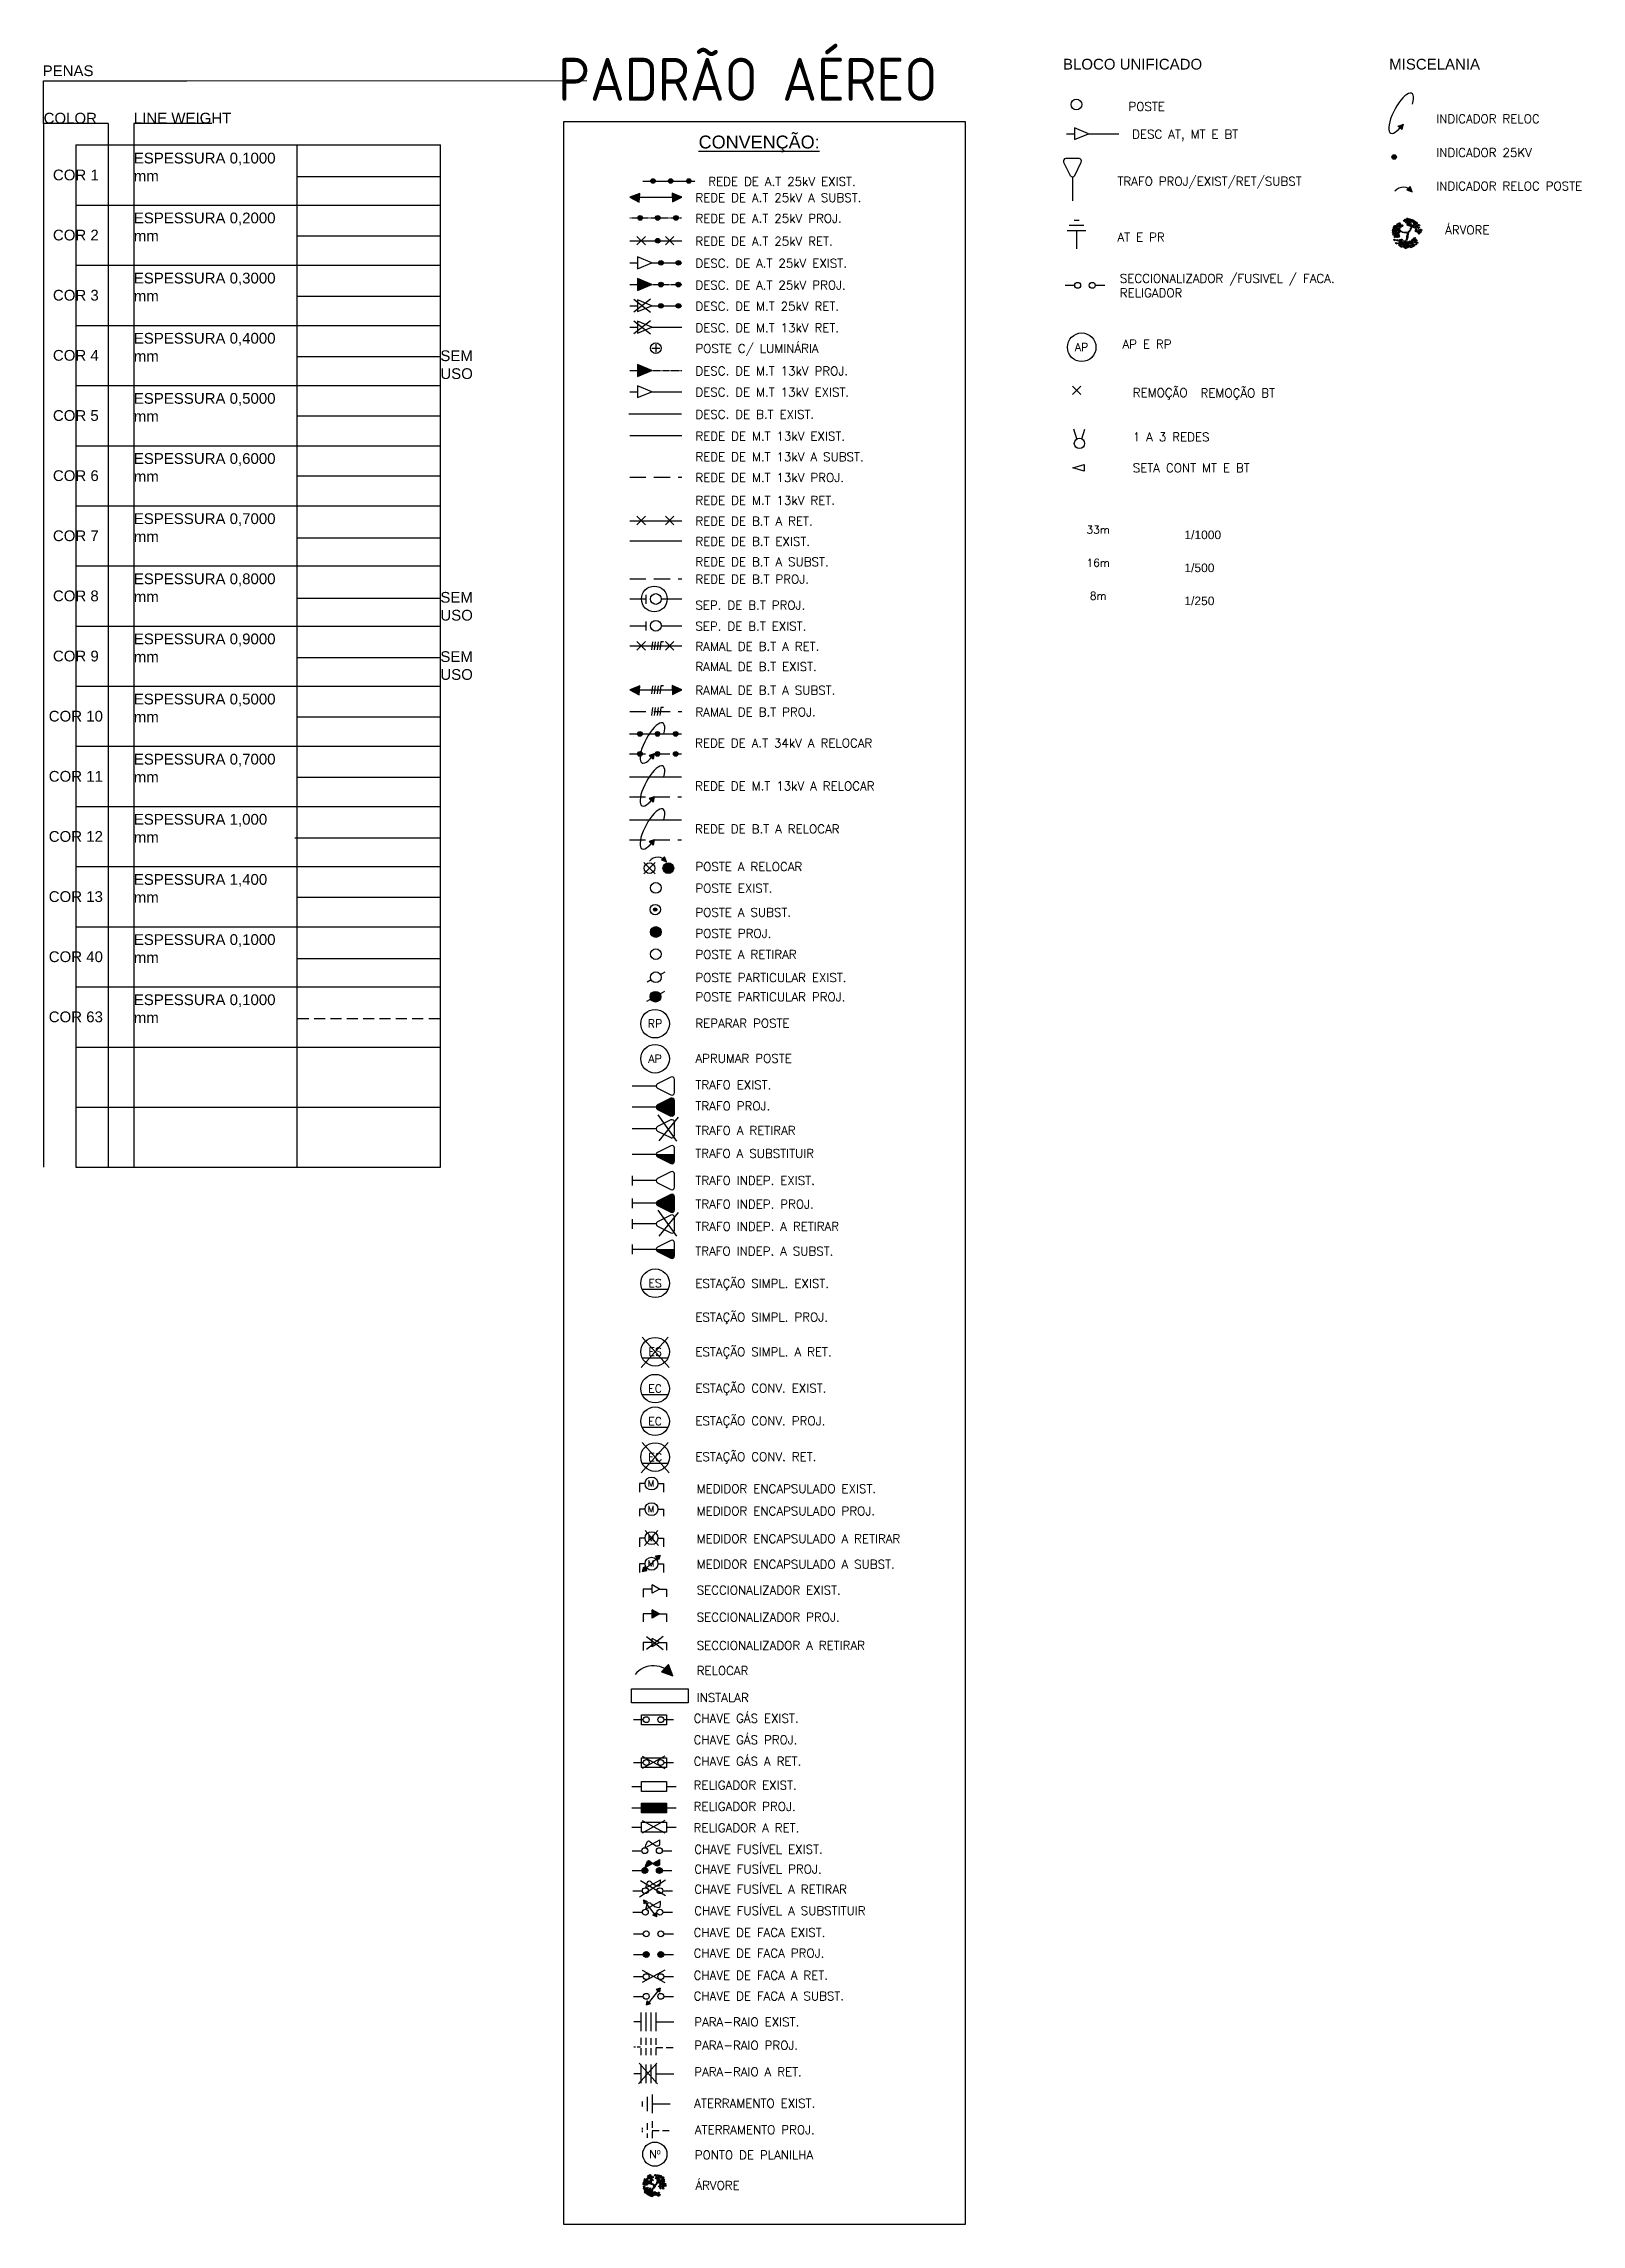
# Model space of a CAD drawing. Header units: millimetres. Extents: x 914 to 1954, y 1483 to 3495.
# Drawn here: x 1547 to 1906, y 1483 to 1991 of the extents above; entities that cross this region are included whole.
import ezdxf
from ezdxf.enums import TextEntityAlignment as Align
from ezdxf.lldxf.tags import DXFTag

# ---------------------------------------------------------------- set-up
doc = ezdxf.new("R2010")
doc.units = ezdxf.units.MM
for name, pattern in [('_DTPRUB1', [1.2, 0.8, -0.4]), ('DASHED2', [0.375, 0.25, -0.125]), ('DASHEDX2', [38.1, 25.4, -12.7])]:
    doc.linetypes.add(name, pattern=pattern)
for name, color, linetype in [('APRUMAR_POSTE', 2, 'Continuous'), ('ARVORE', 1, 'Continuous'), ('aterramento_exist', 2, 'Continuous'), ('aterramento_proj', 2, 'Continuous'), ('BT EXISTENTE', 6, 'Continuous'), ('CARIMBO', 5, 'Continuous'), ('chapa_separação_bt_aerea_existente', 201, 'Continuous'), ('chapa_separação_bt_aerea_projetada', 201, 'Continuous'), ('chave_faca_aerea_existente', 3, 'Continuous'), ('chave_faca_aerea_projetada', 3, 'Continuous'), ('chave_faca_retirar', 3, 'Continuous'), ('chave_fusivel_aereo_existente', 3, 'Continuous'), ('chave_fusivel_aereo_projetada', 3, 'Continuous'), ('chave_fusivel_aereo_retirar', 3, 'Continuous'), ('chave_fusivel_aereo_substituir', 3, 'Continuous'), ('chave_gas_aereo_exist', 3, 'Continuous'), ('chave_gas_aereo_ret', 3, 'Continuous'), ('descida_at_34kv_exist', 2, 'Continuous'), ('descida_at_34kv_proj', 2, 'Continuous'), ('descida_at_34kv_ret', 2, 'Continuous'), ('descida_bt_existente', 7, 'Continuous'), ('descida_mt_13kv_exst', 2, 'Continuous'), ('descida_mt_13kv_proj', 2, 'Continuous'), ('descida_mt_13kv_ret', 2, 'Continuous'), ('EQUIP EXISTENTE', 3, 'Continuous'), ('EQUIP PROJETADO', 3, 'DASHEDX2'), ('estação_conv_existente', 3, 'Continuous'), ('estação_conv_projetada', 3, 'Continuous'), ('estação_conv_retirar', 3, 'Continuous'), ('estação_simpl_existente', 3, 'Continuous'), ('estação_simpl_projetada', 3, 'Continuous'), ('HACHURA', 1, 'Continuous'), ('instalar', 1, 'Continuous'), ('LOTE', 5, 'Continuous'), ('MARGEM A0', 5, 'Continuous'), ('MARGEM A1', 5, 'Continuous'), ('MARGEM A2', 5, 'Continuous'), ('MARGEM A4-A3', 5, 'Continuous'), ('medidor_encaps_existente', 3, 'Continuous'), ('medidor_encaps_projetada', 3, 'Continuous'), ('medidor_encaps_retirar', 3, 'Continuous'), ('medidor_encaps_substituir', 3, 'Continuous'), ('MT_EXISTENTE', 2, 'Continuous'), ('MTXXXXXEXIST', 2, 'Continuous'), ('para_raio_exist', 2, 'Continuous'), ('para_raio_proj', 2, 'Continuous'), ('para_raio_ret', 2, 'Continuous'), ('ponto_de_planilha', 1, 'Continuous'), ('POSTE A SUBSTITUIR', 2, 'Continuous'), ('poste_com_luminária', 2, 'Continuous'), ('POSTE_EXISTENTE', 2, 'Continuous'), ('poste_light_existente', 2, 'Continuous'), ('poste_light_projetado', 2, 'Continuous'), ('poste_light_relocar', 2, 'Continuous'), ('poste_light_retirar', 2, 'Continuous'), ('poste_particular_existente', 1, 'Continuous'), ('poste_particular_projetado', 1, 'Continuous'), ('ramal_bt_aereo_projetado', 3, 'Continuous'), ('ramal_bt_aereo_retirar', 3, 'Continuous'), ('ramal_bt_aereo_substituir', 3, 'Continuous'), ('rede_ m.t_ 13kv_aérea á substituir', 2, 'Continuous'), ('rede_at_34kv_aerea_existente', 2, 'Continuous'), ('rede_at_34kv_aerea_projetada', 2, 'Continuous'), ('rede_at_34kv_aerea_relocar', 2, 'Continuous'), ('rede_at_34kv_aerea_retirar', 2, 'Continuous'), ('rede_at_34kv_aerea_substituir', 2, 'Continuous'), ('rede_bt_aerea_existente', 201, 'Continuous'), ('rede_bt_aerea_projetada', 201, 'Continuous'), ('rede_bt_aerea_relocar', 201, 'Continuous'), ('rede_bt_aerea_retirar', 201, 'Continuous'), ('rede_bt_aerea_susbtituir', 201, 'Continuous'), ('rede_mt_aerea_13kv_exisnete', 2, 'Continuous'), ('rede_mt_aerea_13kv_projetada', 2, 'Continuous'), ('rede_mt_aereo_13kv_relocar', 2, 'Continuous'), ('rede_mt_subt._existente', 2, 'Continuous'), ('RELIGADOR RETIRAR', 3, 'Continuous'), ('RELIGADOR_EXISTENTE', 3, 'Continuous'), ('RELIGADOR_PROJETADO', 3, 'Continuous'), ('REPARAR_ POSTE', 2, 'Continuous'), ('seccionalizador_aereo_existente', 3, 'Continuous'), ('seccionalizador_aereo_projetado', 3, 'Continuous'), ('seccionalizador_aereo_retirar', 3, 'Continuous'), ('seta_indicação_relocação', 3, 'Continuous'), ('TABELA', 7, 'Continuous'), ('TEXTOS_VARIAVEIS', 2, 'Continuous'), ('TOPOGRAFIA', 2, 'Continuous'), ('transformador_light_aereo_existente', 3, 'Continuous'), ('transformador_light_aereo_projetado', 3, 'Continuous'), ('transformador_light_aereo_retirar', 3, 'Continuous'), ('transformador_light_aereo_substituir', 3, 'Continuous'), ('transformador_light_indepedente_aereo_existente', 3, 'Continuous'), ('transformador_light_indepedente_aereo_projetado', 3, 'Continuous'), ('transformador_light_indepedente_aereo_retirar', 3, 'Continuous'), ('transformador_light_indepedente_aereo_substituir', 3, 'Continuous'), ('TXT EQUIPAMENTO', 3, 'Continuous'), ('TXT TOPOGRAFIA', 2, 'Continuous'), ('VIEWPORT', 7, 'Continuous')]:
    doc.layers.add(name, color=color, linetype=linetype)
doc.styles.add('REGUA60', font='ROMANS.SHX', dxfattribs={"height": 1.8})
doc.styles.add('ROMANS', font='romans.shx', dxfattribs={"height": 0.45})
doc.styles.get("Standard").update_dxf_attribs({"font": 'arial.ttf'})
doc.styles.add('STANDART', font='isocp2.shx', dxfattribs={"height": 0.625})
tags = doc.linetypes.add('HIDDEN2', pattern=[0.1875, 0.125, -0.0625]).pattern_tags.tags
tags[6:7] = [DXFTag(74, 4), DXFTag(75, 0), DXFTag(340, '0'), DXFTag(46, 1.0), DXFTag(50, 0.0), DXFTag(44, 0.0), DXFTag(45, 0.0)]
tags[4:5] = [DXFTag(74, 4), DXFTag(75, 0), DXFTag(340, '0'), DXFTag(46, 1.0), DXFTag(50, 0.0), DXFTag(44, 0.0), DXFTag(45, 0.0)]
doc.linetypes.add('TRACKS', pattern='A,0.15,[130,ltypeshp.shx,S=0.25,R=0,X=0,Y=0],0.15', length=0.3)
doc.dimstyles.new('1_250', dxfattribs={"dimtxt": 1.8, "dimasz": 2.5, "dimexe": 0.18, "dimexo": 0.0625, "dimgap": 0.5, "dimtad": 0, "dimdec": 0, "dimlfac": 0.25, "dimzin": 0, "dimdsep": 46, "dimtxsty": 'REGUA60', "dimcen": 0.09, "dimse1": 1, "dimse2": 1, "dimsd1": 1, "dimsd2": 1, "dimclrt": 2, "dimadec": 0, "dimazin": 0, "dimtfac": 1, "dimtdec": 0, "dimtofl": 0, "dimtmove": 0, "dimatfit": 3, "dimfxl": 1, "dimtolj": 1, "dimtzin": 0, "dimarcsym": 0})
doc.dimstyles.new('1_500', dxfattribs={"dimtxt": 1.8, "dimasz": 2.5, "dimexe": 0.18, "dimexo": 0.0625, "dimgap": 0.5, "dimtad": 0, "dimdec": 0, "dimlfac": 0.5, "dimzin": 0, "dimdsep": 46, "dimtxsty": 'REGUA60', "dimcen": 0.09, "dimse1": 1, "dimse2": 1, "dimsd1": 1, "dimsd2": 1, "dimclrt": 2, "dimadec": 0, "dimazin": 0, "dimtfac": 1, "dimtdec": 0, "dimtofl": 0, "dimtmove": 0, "dimatfit": 3, "dimfxl": 1, "dimtolj": 1, "dimtzin": 0, "dimarcsym": 0})
doc.dimstyles.new('MEDIDA', dxfattribs={"dimtxt": 1.8, "dimasz": 2.5, "dimexe": 0.18, "dimexo": 0.0625, "dimgap": 0.5, "dimtad": 0, "dimdec": 0, "dimzin": 0, "dimdsep": 46, "dimtxsty": 'REGUA60', "dimcen": 0.09, "dimse1": 1, "dimse2": 1, "dimsd1": 1, "dimsd2": 1, "dimclrt": 2, "dimadec": 0, "dimazin": 0, "dimtfac": 1, "dimtdec": 0, "dimtofl": 0, "dimtmove": 0, "dimatfit": 3, "dimfxl": 1, "dimtolj": 1, "dimtzin": 0, "dimarcsym": 0})

msp = doc.modelspace()

# ---------------------------------------------------------------- texts
for s, p in [('1/1000', (1813.13, 1875.26)), ('1/500', (1813.13, 1867.58)), ('1/250', (1813.13, 1859.89))]:
    msp.add_text(s, height=2).set_placement(p)
at = {"char_height": 2.5, "attachment_point": 1}
for s, insert in [('BLOCO UNIFICADO', (1784.86, 1987.08)), ('MISCELANIA', (1860.81, 1987.08))]:
    msp.add_mtext_dynamic_manual_height_columns(s, width=56.2431, gutter_width=12.5, heights=[0], dxfattribs=dict(at, insert=insert))
at = {"layer": 'APRUMAR_POSTE', "color": 5, "style": 'ROMANS'}
msp.add_text('AP', height=1.882, dxfattribs=at).set_placement((1689.86, 1754.3), align=Align.MIDDLE)
at = {"layer": 'APRUMAR_POSTE', "color": 2, "style": 'ROMANS'}
msp.add_text('APRUMAR POSTE', height=2.0226, dxfattribs=at).set_placement((1699.25, 1753.37))
at = {"layer": 'estação_conv_existente', "style": 'ROMANS'}
msp.add_text('EC', height=1.882, dxfattribs=at).set_placement((1689.87, 1677.51), align=Align.MIDDLE)
at = {"layer": 'estação_conv_projetada', "style": 'ROMANS'}
msp.add_text('EC', height=1.882, dxfattribs=at).set_placement((1689.87, 1669.91), align=Align.MIDDLE)
at = {"layer": 'estação_conv_retirar', "style": 'ROMANS'}
for s, p in [('ES', (1689.89, 1686.1)), ('EC', (1689.89, 1661.56))]:
    msp.add_text(s, height=1.882, dxfattribs=at).set_placement(p, align=Align.MIDDLE)
at = {"layer": 'estação_simpl_existente', "style": 'ROMANS'}
msp.add_text('ES', height=1.882, dxfattribs=at).set_placement((1689.87, 1702.05), align=Align.MIDDLE)
at = {"layer": 'LOTE', "color": 6, "style": 'STANDART'}
msp.add_text('PADRÃO AÉREO', height=10, dxfattribs=at).set_placement((1667.33, 1977.31))
at = {"layer": 'medidor_encaps_existente', "color": 2, "style": 'ROMANS'}
msp.add_text('M', height=1.47, dxfattribs=at).set_placement((1688.2, 1654.74))
at = {"layer": 'medidor_encaps_projetada', "color": 2, "style": 'ROMANS'}
msp.add_text('M', height=1.47, dxfattribs=at).set_placement((1688.2, 1648.77))
at = {"layer": 'medidor_encaps_retirar', "color": 2, "style": 'ROMANS'}
msp.add_text('M', height=1.47, dxfattribs=at).set_placement((1688.2, 1642.02))
at = {"layer": 'medidor_encaps_substituir', "color": 2, "style": 'ROMANS'}
msp.add_text('M', height=1.47, dxfattribs=at).set_placement((1688.2, 1636.07))
at = {"layer": 'ponto_de_planilha', "color": 2, "style": 'ROMANS'}
msp.add_text('Nº', height=1.882, dxfattribs=at).set_placement((1689.82, 1499.29), align=Align.MIDDLE)
at = {"layer": 'rede_ m.t_ 13kv_aérea á substituir', "color": 2, "style": 'ROMANS'}
msp.add_text('REDE DE M.T 13kV A SUBST.', height=2.0226, dxfattribs=at).set_placement((1699.26, 1893.41))
at = {"layer": 'rede_bt_aerea_susbtituir', "color": 2, "style": 'ROMANS'}
msp.add_text('REDE DE B.T A SUBST.', height=2.0226, dxfattribs=at).set_placement((1699.26, 1868.96))
at = {"layer": 'REPARAR_ POSTE', "color": 5, "style": 'ROMANS'}
msp.add_text('RP', height=1.882, dxfattribs=at).set_placement((1689.86, 1762.48), align=Align.MIDDLE)
at = {"layer": 'REPARAR_ POSTE', "color": 2, "style": 'ROMANS'}
msp.add_text('REPARAR POSTE', height=2.0226, dxfattribs=at).set_placement((1699.25, 1761.54))
at = {"layer": 'TEXTOS_VARIAVEIS', "color": 2, "style": 'ROMANS'}
for s, height, p in [('DESC AT, MT E BT', 2.0226, (1800.96, 1968.51)), ('INDICADOR RELOC', 2.0226, (1871.76, 1972.1)), ('INDICADOR 25KV', 2.0226, (1871.76, 1964.24)), ('TRAFO PROJ/EXIST/RET/SUBST', 2.0226, (1797.53, 1957.55)), ('REDE DE A.T 25kV A SUBST.', 2.0226, (1699.26, 1953.74)), ('REDE DE A.T 25kV EXIST.', 2.0226, (1702.26, 1957.51)), ('INDICADOR RELOC POSTE', 2.0226, (1871.76, 1956.45)), ('REDE DE A.T 25kV PROJ.', 2.0226, (1699.26, 1948.92)), ('REDE DE A.T 25kV RET.', 2.0226, (1699.26, 1943.6)), ('AT E PR', 2.023, (1797.53, 1944.54)), ('ÁRVORE', 2.023, (1873.84, 1946.22)), ('DESC. DE A.T 25kV EXIST.', 2.0226, (1699.26, 1938.46)), ('DESC. DE A.T 25kV PROJ.', 2.0226, (1699.26, 1933.39)), ('DESC. DE M.T 25kV RET.', 2.0226, (1699.26, 1928.46)), ('DESC. DE M.T 13kV RET.', 2.0226, (1699.26, 1923.46)), ('POSTE C/ LUMINÁRIA', 2.0226, (1699.26, 1918.63)), ('AP E RP', 2.023, (1798.69, 1919.63)), ('DESC. DE M.T 13kV PROJ.', 2.0226, (1699.26, 1913.39)), ('DESC. DE M.T 13kV EXIST.', 2.0226, (1699.26, 1908.46)), ('REMOÇÃO', 2.023, (1801.11, 1908.35)), ('REMOÇÃO BT', 2.023, (1816.89, 1908.27)), ('DESC. DE B.T EXIST.', 2.0226, (1699.26, 1903.3)), ('REDE DE M.T 13kV EXIST.', 2.0226, (1699.26, 1898.23)), ('1 A 3 REDES', 2.0226, (1801.11, 1898.04)), ('REDE DE M.T 13kV PROJ.', 2.0226, (1699.26, 1888.58)), ('SETA CONT MT E BT', 2.0226, (1801.11, 1890.83)), ('REDE DE M.T 13kV RET.', 2.0226, (1699.26, 1883.27)), ('REDE DE B.T A RET.', 2.0226, (1699.26, 1878.43)), ('REDE DE B.T EXIST.', 2.0226, (1699.26, 1873.72)), ('REDE DE B.T PROJ.', 2.0226, (1699.26, 1864.92)), ('SEP. DE B.T PROJ.', 2.0226, (1699.26, 1858.88)), ('SEP. DE B.T EXIST.', 2.0226, (1699.26, 1853.98)), ('RAMAL DE B.T A RET.', 2.0226, (1699.26, 1849.28)), ('RAMAL DE B.T EXIST.', 2.0226, (1699.26, 1844.57)), ('RAMAL DE B.T A SUBST.', 2.0226, (1699.26, 1839.07)), ('RAMAL DE B.T PROJ.', 2.0226, (1699.26, 1834)), ('REDE DE A.T 34kV A RELOCAR', 2.0226, (1699.19, 1826.78)), ('REDE DE M.T 13kV A RELOCAR', 2.0226, (1699.19, 1816.78)), ('REDE DE B.T A RELOCAR', 2.0226, (1699.19, 1806.78)), ('POSTE A RELOCAR', 2.0226, (1699.26, 1798.01)), ('POSTE EXIST.', 2.0226, (1699.26, 1792.98)), ('POSTE A SUBST.', 2.0226, (1699.26, 1787.36)), ('POSTE PROJ.', 2.0226, (1699.26, 1782.46)), ('POSTE A RETIRAR', 2.0226, (1699.26, 1777.57)), ('POSTE PARTICULAR EXIST.', 2.0226, (1699.26, 1772.18)), ('POSTE PARTICULAR PROJ.', 2.0226, (1699.26, 1767.68)), ('TRAFO EXIST.', 2.0226, (1699.26, 1747.21)), ('TRAFO A RETIRAR', 2.0226, (1699.26, 1736.58)), ('TRAFO A SUBSTITUIR', 2.0226, (1699.24, 1731.23)), ('TRAFO INDEP. EXIST.', 2.0226, (1699.26, 1724.95)), ('TRAFO INDEP. PROJ.', 2.0226, (1699.26, 1719.43)), ('TRAFO INDEP. A RETIRAR', 2.0226, (1699.26, 1714.26)), ('TRAFO INDEP. A SUBST.', 2.0226, (1699.24, 1708.5)), ('ESTAÇÃO SIMPL. EXIST.', 2.0226, (1699.26, 1700.97)), ('ESTAÇÃO SIMPL. PROJ.', 2.0226, (1699.26, 1693.14)), ('ESTAÇÃO SIMPL. A RET.', 2.0226, (1699.26, 1685.05)), ('ESTAÇÃO CONV. EXIST.', 2.0226, (1699.26, 1676.58)), ('ESTAÇÃO CONV. PROJ.', 2.0226, (1699.26, 1668.98)), ('ESTAÇÃO CONV. RET.', 2.0226, (1699.26, 1660.64)), ('MEDIDOR ENCAPSULADO EXIST.', 2.0226, (1699.56, 1653.2)), ('MEDIDOR ENCAPSULADO PROJ.', 2.0226, (1699.56, 1647.99)), ('MEDIDOR ENCAPSULADO A RETIRAR', 2.0226, (1699.56, 1641.56)), ('MEDIDOR ENCAPSULADO A SUBST.', 2.0226, (1699.56, 1635.6)), ('SECCIONALIZADOR EXIST.', 2.0226, (1699.56, 1629.59)), ('SECCIONALIZADOR PROJ.', 2.0226, (1699.56, 1623.3)), ('SECCIONALIZADOR A RETIRAR', 2.0226, (1699.56, 1616.7)), ('RELOCAR', 2.023, (1699.56, 1610.84)), ('INSTALAR', 2.023, (1699.56, 1604.56)), ('CHAVE GÁS EXIST.', 2.0226, (1698.85, 1599.74)), ('CHAVE GÁS PROJ.', 2.0226, (1698.85, 1594.74)), ('CHAVE GÁS A RET.', 2.0226, (1698.85, 1589.74)), ('RELIGADOR EXIST.', 2.0226, (1698.85, 1584.19)), ('RELIGADOR PROJ.', 2.0226, (1698.85, 1579.21)), ('RELIGADOR A RET.', 2.0226, (1698.85, 1574.24)), ('CHAVE FUSÍVEL EXIST.', 2.0226, (1699, 1569.24)), ('CHAVE FUSÍVEL PROJ.', 2.0226, (1699, 1564.64)), ('CHAVE FUSÍVEL A RETIRAR', 2.0226, (1699, 1559.95)), ('CHAVE FUSÍVEL A SUBSTITUIR', 2.0226, (1699, 1554.95)), ('CHAVE DE FACA EXIST.', 2.0226, (1698.85, 1549.87)), ('CHAVE DE FACA PROJ.', 2.0226, (1698.85, 1545.08)), ('CHAVE DE FACA A RET.', 2.0226, (1698.85, 1539.91)), ('CHAVE DE FACA A SUBST.', 2.0226, (1698.85, 1535.09)), ('PARA-RAIO EXIST.', 2.0226, (1699, 1529.06)), ('PARA-RAIO PROJ.', 2.0226, (1699, 1523.62)), ('PARA-RAIO A RET.', 2.0226, (1699, 1517.44)), ('ATERRAMENTO EXIST.', 2.0226, (1699, 1510.11)), ('ATERRAMENTO PROJ.', 2.0226, (1699.15, 1503.96)), ('PONTO DE PLANILHA', 2.0226, (1699.11, 1498.09)), ('ÁRVORE', 2.023, (1699.26, 1491.01))]:
    msp.add_text(s, height=height, dxfattribs=at).set_placement(p)
at = {"layer": 'TEXTOS_VARIAVEIS', "color": 2, "insert": (1800.09, 1976.99), "char_height": 2.023, "attachment_point": 1, "style": 'ROMANS'}
msp.add_mtext_dynamic_manual_height_columns('POSTE', width=21.5282, gutter_width=12.5, heights=[0], dxfattribs=at)
at = {"layer": 'TEXTOS_VARIAVEIS', "color": 2, "insert": (1798.09, 1936.97), "char_height": 2.0226, "width": 56.625, "attachment_point": 1, "style": 'ROMANS'}
msp.add_mtext('SECCIONALIZADOR /FUSIVEL / FACA.\\PRELIGADOR', dxfattribs=at)
at = {"layer": 'TOPOGRAFIA', "color": 6}
msp.add_text('%%UCONVENÇÃO:', height=3, dxfattribs=at).set_placement((1700.02, 1966.21))
at = {"layer": 'transformador_light_aereo_projetado', "color": 2, "style": 'ROMANS'}
msp.add_text('TRAFO PROJ.', height=2.0226, dxfattribs=at).set_placement((1699.26, 1742.29))
at = {"layer": 'TXT EQUIPAMENTO'}
msp.add_text('PENAS', height=2.5, dxfattribs=at).set_placement((1547.28, 1983.05))
at = {"layer": 'TXT EQUIPAMENTO', "color": 3}
for s, p in [('COLOR', (1547.5, 1972.02)), ('LINE WEIGHT', (1568.5, 1972.02))]:
    msp.add_text(s, height=2.5, dxfattribs=at).set_placement(p)
at = {"layer": 'TXT EQUIPAMENTO', "color": 3, "char_height": 2.5, "attachment_point": 1}
for insert in [(1639.88, 1919.21), (1639.88, 1862.97), (1639.88, 1849.17)]:
    msp.add_mtext_dynamic_manual_height_columns('SEM USO', width=13.5364, gutter_width=12.5, heights=[0], dxfattribs=dict(at, insert=insert))
at = {"layer": 'TXT TOPOGRAFIA', "char_height": 2.5}
for s, width, insert, attachment_point in [('ESPESSURA 0,1000 mm', 34.3366, (1568.5, 1958.55), 7), ('COR 1', 15, (1555, 1960.02), 5), ('ESPESSURA 0,2000 mm', 34.3366, (1568.5, 1944.61), 7), ('COR 2', 15, (1555, 1946.03), 5), ('ESPESSURA 0,3000 mm', 34.3366, (1568.5, 1930.61), 7), ('COR 3', 15, (1555, 1932.03), 5), ('COR 4', 15, (1555, 1918.03), 5), ('ESPESSURA 0,4000 mm', 34.3366, (1568.5, 1916.61), 7), ('ESPESSURA 0,5000 mm', 34.3366, (1568.5, 1902.61), 7), ('COR 5', 15, (1555, 1904.02), 5), ('ESPESSURA 0,6000 mm', 34.3366, (1568.5, 1888.61), 7), ('COR 6', 15, (1555, 1890.02), 5), ('ESPESSURA 0,7000 mm', 34.3366, (1568.5, 1874.61), 7), ('COR 7', 15, (1555, 1876.03), 5), ('COR 8', 15, (1555, 1862.03), 5), ('ESPESSURA 0,8000 mm', 34.3366, (1568.5, 1860.61), 7), ('ESPESSURA 0,9000 mm', 34.3366, (1568.5, 1846.62), 7), ('COR 9', 15, (1555, 1848.03), 5), ('ESPESSURA 0,5000 mm', 34.3366, (1568.5, 1832.62), 7), ('COR 10', 15, (1555, 1834.03), 5), ('ESPESSURA 0,7000 mm', 34.3366, (1568.5, 1818.62), 7), ('COR 11', 15, (1555, 1820.03), 5), ('COR 12', 15, (1555, 1806.03), 5), ('ESPESSURA 1,000 mm', 34.3366, (1568.5, 1804.62), 7), ('ESPESSURA 1,400 mm', 34.3366, (1568.5, 1790.62), 7), ('COR 13', 15, (1555, 1792.03), 5), ('ESPESSURA 0,1000 mm', 34.3366, (1568.5, 1776.62), 7), ('COR 40', 15, (1555, 1778.03), 5), ('ESPESSURA 0,1000 mm', 34.3366, (1568.5, 1762.62), 7), ('COR 63', 15, (1555, 1764.03), 5)]:
    msp.add_mtext_dynamic_manual_height_columns(s, width=width, gutter_width=12.5, heights=[0], dxfattribs=dict(at, insert=insert, attachment_point=attachment_point))

# ---------------------------------------------------------------- blocks, each defined once
blk = doc.blocks.new('POSTE LIGHT EXISTENTE')
at = {"layer": 'poste_light_existente'}
blk.add_circle((0, 0), 1.25, dxfattribs=at)
blk = doc.blocks.new('TRAFO AEREO INDEP. SUBST.')
at = {"layer": 'transformador_light_indepedente_aereo_substituir'}
blk.add_hatch(color=256, dxfattribs=at).paths.add_polyline_path([(5.56, 0, 0.284204), (5.88, -0.52), (8.97, -2.06, 0.557385), (9.81, -1.54), (9.81, 0)])
for p, q in [((0, 1.15), (0, -1.15)), ((5.56, 0), (0, 0)), ((8.97, 2.06), (5.88, 0.52)), ((9.81, -1.54), (9.81, 1.54)), ((5.88, -0.52), (8.97, -2.06))]:
    blk.add_line(p, q, dxfattribs=at)
blk.add_lwpolyline([(5.56, 0), (9.81, 0)], dxfattribs=at)
for centre, start, end in [((6.14, 0), 116.5386, 243.4614), ((9.23, 1.54), 0, 116.5386), ((9.23, -1.54), 243.4614, 0)]:
    blk.add_arc(centre, 0.58, start, end, dxfattribs=at)
blk = doc.blocks.new('aterraa')
at = {"layer": 'aterramento_proj', "linetype": '_DTPRUB1', "ltscale": 0.5}
blk.add_line((-117.86, 74.53), (-117.86, 73.35), dxfattribs=at)
at = {"layer": 'aterramento_proj', "linetype": '_DTPRUB1', "ltscale": 2}
for p, q in [((-116.68, 75.62), (-116.68, 72.23)), ((-115.5, 76.1), (-115.5, 71.76)), ((-115.5, 73.93), (-111.29, 73.93))]:
    blk.add_line(p, q, dxfattribs=at)
blk = doc.blocks.new('SETA_SUBST')
at = {"layer": 'rede_at_34kv_aerea_substituir', "linetype": 'Continuous'}
blk.add_hatch(color=256, dxfattribs=at).paths.add_polyline_path([(2.31, 0.9), (0, 0), (2.19, -1.16)])
for p, q in [((2.31, 0.9), (0, 0)), ((2.19, -1.16), (2.31, 0.9))]:
    blk.add_line(p, q, dxfattribs=at)
blk = doc.blocks.new('*U122')
at = {"layer": 'poste_light_retirar'}
blk.add_circle((0, 1.25), 1.25, dxfattribs=at)
blk = doc.blocks.new('25KV')
at = {"layer": 'rede_at_34kv_aerea_substituir'}
blk.add_hatch(color=5, dxfattribs=at).paths.add_polyline_path([(0.54, 0, 1), (-0.54, 0, 1)])
at = {"layer": 'rede_at_34kv_aerea_substituir', "color": 5}
blk.add_circle((0, 0), 0.537, dxfattribs=at)
blk = doc.blocks.new('*U81')
at = {"layer": 'descida_mt_13kv_exst'}
blk.add_line((0, 0), (1.82, 0), dxfattribs=at)
at = {"layer": 'descida_mt_13kv_exst', "linetype": 'Continuous'}
for p, q in [((5.11, 0), (1.82, 1.39)), ((1.82, 1.39), (1.82, -1.36)), ((1.82, -1.36), (5.11, 0))]:
    blk.add_line(p, q, dxfattribs=at)
at = {"layer": 'descida_mt_13kv_exst', "linetype": 'TRACKS', "ltscale": 5}
blk.add_line((5.11, 0), (12.14, 0), dxfattribs=at)
blk = doc.blocks.new('XX')
at = {"layer": 'rede_at_34kv_aerea_retirar'}
for p, q in [((-0.99, 0.99), (0.99, -0.99)), ((-0.99, -0.99), (0.99, 0.99))]:
    blk.add_line(p, q, dxfattribs=at)
blk = doc.blocks.new('*U102')
at = {"layer": 'rede_bt_aerea_retirar'}
for p, q in [((-0.99, 0.99), (0.99, -0.99)), ((-0.99, -0.99), (0.99, 0.99))]:
    blk.add_line(p, q, dxfattribs=at)
blk = doc.blocks.new('*U83')
at = {"layer": 'APRUMAR_POSTE', "color": 1}
blk.add_circle((0, 3.33), 3.33, dxfattribs=at)
at = {"layer": 'APRUMAR_POSTE', "color": 5, "style": 'ROMANS'}
blk.add_text('AP', height=1.882, dxfattribs=at).set_placement((-0.02, 3.35), align=Align.MIDDLE)
blk = doc.blocks.new('RELOC')
at = {"layer": 'rede_at_34kv_aerea_relocar'}
blk.add_hatch(color=3, dxfattribs=at).paths.add_polyline_path([(-3.42, -5.03), (-2.49, -5.87), (-2.23, -4.64)])
at = {"layer": 'rede_at_34kv_aerea_relocar', "color": 3}
for p, q in [((-2.49, -5.87), (-3.42, -5.03)), ((-2.23, -4.64), (-2.49, -5.87))]:
    blk.add_line(p, q, dxfattribs=at)
blk.add_ellipse((-2.68, -2.11), major_axis=(2.46, 4.64), ratio=0.325813, start_param=5.349584, end_param=10.599515, dxfattribs=at)
blk = doc.blocks.new('RELOC_POSTE')
at = {"layer": 'poste_light_relocar', "linetype": 'Continuous'}
blk.add_hatch(color=256, dxfattribs=at).paths.add_polyline_path([(4.01, -0.12), (3.53, 1.07), (2.8, 0.3)])
at = {"layer": 'poste_light_relocar'}
blk.add_hatch(color=256, dxfattribs=at).paths.add_polyline_path([(3.53, 1.07), (2.8, 0.3), (4.01, -0.12)])
for p, q in [((3.53, 1.07), (2.8, 0.3)), ((2.8, 0.3), (4.01, -0.12)), ((4.01, -0.12), (3.53, 1.07))]:
    blk.add_line(p, q, dxfattribs=at)
blk.add_arc((1.96, -1.6), 2.53, 35.9967, 140.7085, dxfattribs=at)
blk = doc.blocks.new('*U93')
at = {"layer": 'transformador_light_aereo_existente'}
blk.add_line((0, 6.81), (0, 1.25), dxfattribs=at)
blk.add_lwpolyline([(-1.54, 11.06, 0.557385), (-2.06, 10.22), (-0.52, 7.13, 0.618352), (0.52, 7.13), (2.06, 10.22, 0.557385), (1.54, 11.06)], format="xyb", close=True, dxfattribs=at)
blk = doc.blocks.new('*U98')
at = {"layer": 'aterramento_exist', "ltscale": 2}
for p, q in [((2.17, 6.71), (-2.17, 6.71)), ((1.69, 7.89), (-1.7, 7.89)), ((0, 6.71), (0, 2.5))]:
    blk.add_line(p, q, dxfattribs=at)
at = {"layer": 'aterramento_exist', "ltscale": 0.5}
blk.add_line((0.6, 9.08), (-0.58, 9.08), dxfattribs=at)
blk = doc.blocks.new('*U101')
at = {"layer": 'chave_faca_aerea_existente', "color": 2}
for p, q in [((0, 0), (2.26, 0)), ((7.02, 0), (9.28, 0))]:
    blk.add_line(p, q, dxfattribs=at)
at = {"layer": 'chave_faca_aerea_existente'}
for centre in [(2.95, 0), (6.34, 0)]:
    blk.add_circle(centre, 0.686, dxfattribs=at)
blk = doc.blocks.new('A$C06E910DD')
at = {"layer": 'HACHURA'}
for p, q in [((0, 0.32), (0.15, 0.35)), ((0.05, 0.16), (0, 0.32)), ((0.34, 0), (0.05, 0.16)), ((0.15, 0.35), (0.42, 0.2)), ((0.42, 0.2), (0.34, 0))]:
    blk.add_line(p, q, dxfattribs=at)
blk = doc.blocks.new('ARVORE')
at = {"layer": 'HACHURA', "color": 2, "start_tangent": (0.504133, -0.863626)}
blk.add_spline([(-4.1, 0.04), (-3.92, 0.46), (-3.81, 1.09), (-3.66, 1.68), (-3.76, 1.84), (-4.16, 1.92), (-4.58, 1.95), (-5.1, 2.1), (-5.45, 2.4)], degree=3, dxfattribs=at)
at = {"layer": 'HACHURA', "color": 2}
for points in [[(-5.41, 2.51), (-5.07, 2.24), (-4.6, 2.08), (-3.85, 2.05), (-3.52, 2.15), (-3.3, 2.37), (-3.06, 2.62), (-2.97, 2.95), (-2.87, 3.07), (-2.81, 3.28)], [(-2.58, 3.17), (-2.82, 2.95), (-2.96, 2.59), (-3.47, 1.87), (-3.54, 1.49), (-3.8, 0.34), (-3.93, 0.02)]]:
    blk.add_spline(points, degree=3, dxfattribs=at)
at = {"layer": 'HACHURA', "color": 2, "xscale": 1.000831401530013, "yscale": 1.000831401530013, "zscale": 1.000831401530013}
for p in [(-4.34, 4.74), (-3.81, 4.99), (-3.29, 4.8), (-7.02, 2.75), (-6.98, 2.3), (-6.89, 0.05), (-6.38, 2.88), (-6.31, -0.03), (-6.3, 3.2), (-6.09, 2.21), (-5.9, 2.77), (-5.51, 3.11), (-4.62, 4.46), (-4.54, -0.28), (-4.14, 4.34), (-4.09, 4.06), (-3.81, 4.71), (-3.79, 3.55), (-3.7, 3.75), (-3.34, 4.34), (-3.32, 3.38), (-2.72, 4.66), (-2.38, 3.45), (-2.32, 3.01), (-2.23, 4.35), (-2.17, 3.67), (-1.91, 3.03), (-1.84, 3.84), (-1.76, 4.04), (-1.63, 3.33), (-1.23, 3.49), (-0.77, 2.4), (-6.47, -0.74), (-1.69, -0.58)]:
    blk.add_blockref('A$C06E910DD', p, dxfattribs=at)
at = {"layer": 'HACHURA', "color": 2}
for p, xscale, yscale, zscale, rotation in [((-7.3, 2.29), 1.000831401530013, 1.000831401530013, 1.000831401530013, 287.5845741692682), ((-7.27, 2.72), 1.000831401530013, 1.000831401530013, 1.000831401530013, 287.5845741692682), ((-7.26, 1.47), 1.000831401530013, 1.000831401530013, 1.000831401530013, 329.2581705778052), ((-7.02, 2.04), 1.000831401530013, 1.000831401530013, 1.000831401530013, 287.5845741692682), ((-7, 3.47), 1.000831401530013, 1.000831401530013, 1.000831401530013, 287.5845741692682), ((-6.85, 1.17), 1.000831401530013, 1.000831401530013, 1.000831401530013, 287.5845741692682), ((-6.72, 3.3), 1.000831401530013, 1.000831401530013, 1.000831401530013, 339.9492653188714), ((-6.7, 2.93), 1.000831401530013, 1.000831401530013, 1.000831401530013, 287.5845741692682), ((-6.68, 1.6), 1.000831401530013, 1.000831401530013, 1.000831401530013, 287.5845741692682), ((-6.64, 2.46), 1.000831401530013, 1.000831401530013, 1.000831401530013, 287.5845741692682), ((-6.59, 2.1), 1.000831401530013, 1.000831401530013, 1.000831401530013, 287.5845741692682), ((-6.48, 1.45), 1.000831401530013, 1.000831401530013, 1.000831401530013, 287.5845741692682), ((-6.32, 1.14), 1.000831401530013, 1.000831401530013, 1.000831401530013, 287.5845741692682), ((-6.27, 1.99), 1.000831401530013, 1.000831401530013, 1.000831401530013, 287.5845741692682), ((-6.26, 4.01), 1.000831401530013, 1.000831401530013, 1.000831401530013, 287.5845741692682), ((-5.95, 2.47), 1.000831401530013, 1.000831401530013, 1.000831401530013, 44.85674982114718), ((-6.05, 1.67), 1.000831401530013, 1.000831401530013, 1.000831401530013, 287.5845741692682), ((-6.01, 3.36), 1.000831401530013, 1.000831401530013, 1.000831401530013, 321.8606701227987), ((-5.91, 1.22), 1.000831401530013, 1.000831401530013, 1.000831401530013, 287.5845741692682), ((-5.89, 2.23), 1.000831401530013, 1.000831401530013, 1.000831401530013, 287.5845741692682), ((-5.87, 2.61), 1.000831401530013, 1.000831401530013, 1.000831401530013, 287.5845741692682), ((-5.77, 4.22), 1.000831401530013, 1.000831401530013, 1.000831401530013, 287.5845741692682), ((-5.68, -0.33), 1.000831401530013, 1.000831401530013, 1.000831401530013, 350.142008727332), ((-5.64, 0.05), 1.000831401530013, 1.000831401530013, 1.000831401530013, 350.142008727332), ((-5.61, 3.87), 1.000831401530013, 1.000831401530013, 1.000831401530013, 287.5845741692682), ((-5.22, 0.07), 1.000831401530013, 1.000831401530013, 1.000831401530013, 350.142008727332), ((-5.17, 3.7), 1.000831401530013, 1.000831401530013, 1.000831401530013, 287.5845741692682), ((-3.75, 4.43), 1.000831401530013, 1.000831401530013, 1.000831401530013, 339.9492653188714), ((-3.45, 4.34), 1.000831401530013, 1.000831401530013, 1.000831401530013, 284.6254055045765), ((-3.19, 0.15), 1.000831401530013, 1.000831401530013, 1.000831401530013, 237.3343713604188), ((-2.99, 3.6), 1.000831401530013, 1.000831401530013, 1.000831401530013, 44.85674982114718), ((-3.05, 4.49), 1.000831401530013, 1.000831401530013, 1.000831401530013, 321.8606701227987), ((-2.89, 3.32), 1.000831401530013, 1.000831401530013, 1.000831401530013, 350.142008727332), ((-2.86, -0.21), 1.000831401530013, 1.000831401530013, 1.000831401530013, 350.142008727332), ((-2.8, 4.42), 1.000831401530013, 1.000831401530013, 1.000831401530013, 321.8606701227987), ((-2.46, 0.65), 1.000831401530013, 1.000831401530013, 1.000831401530013, 237.3343713604188), ((-2.51, 4.15), 1.000831401530013, 1.000831401530013, 1.000831401530013, 333.2656986432685), ((-2.41, -0.12), 1.000831401530013, 1.000831401530013, 1.000831401530013, 350.142008727332), ((-2.09, 0.94), 1.000831401530013, 1.000831401530013, 1.000831401530013, 237.3343713604188), ((-1.94, 0.62), 1.000831401530013, 1.000831401530013, 1.000831401530013, 237.3343713604188), ((-1.76, 0.36), 1.000831401530013, 1.000831401530013, 1.000831401530013, 237.3343713604188), ((-1.47, 2.2), 1.000831401530013, 1.000831401530013, 1.000831401530013, 117.2882976051406), ((-1.39, 2.79), 1.000831401530013, 1.000831401530013, 1.000831401530013, 145.8210064838326), ((-1.06, 2.04), 1.000831401530013, 1.000831401530013, 1.000831401530013, 114.162808360172), ((-0.81, 2.31), 1.000831401530013, 1.000831401530013, 1.000831401530013, 108.918745368954), ((-0.86, 2.89), 1.000831401530014, 1.000831401530014, 1.000831401530014, 91.82943485019089), ((-0.72, 1.68), 1.000831401530013, 1.000831401530013, 1.000831401530013, 113.6514681379108), ((-0.42, 2), 1.000831401530013, 1.000831401530013, 1.000831401530013, 110.169164315818), ((-5.82, -0.72), 1.000831401530013, 1.000831401530013, 1.000831401530013, 350.142008727332), ((-5.78, -1.12), 1.000831401530013, 1.000831401530013, 1.000831401530013, 350.142008727332), ((-5.42, -1.44), 1.000831401530013, 1.000831401530013, 1.000831401530013, 350.142008727332), ((-5.36, -1), 1.000831401530013, 1.000831401530013, 1.000831401530013, 350.142008727332), ((-5.23, -0.7), 1.000831401530013, 1.000831401530013, 1.000831401530013, 350.142008727332), ((-5.14, -0.43), 1.000831401530013, 1.000831401530013, 1.000831401530013, 350.142008727332), ((-4.89, -0.62), 1.000831401530013, 1.000831401530013, 1.000831401530013, 287.5845741692682), ((-4.85, -1.48), 1.000831401530013, 1.000831401530013, 1.000831401530013, 350.142008727332), ((-4.7, -0.17), 1.000831401530013, 1.000831401530013, 1.000831401530013, 287.5845741692682), ((-4.5, -1.33), 1.000831401530013, 1.000831401530013, 1.000831401530013, 350.142008727332), ((-4.49, -0.56), 1.000831401530013, 1.000831401530013, 1.000831401530013, 287.5845741692682), ((-4.36, -1.79), 1.000831401530013, 1.000831401530013, 1.000831401530013, 350.142008727332), ((-4.13, -0.18), 1.000831401530013, 1.000831401530013, 1.000831401530013, 287.5845741692682), ((-4.1, -1.17), 1.000831401530013, 1.000831401530013, 1.000831401530013, 350.142008727332), ((-4.05, -1.65), 1.000831401530013, 1.000831401530013, 1.000831401530013, 350.142008727332), ((-3.76, -0.89), 1.000831401530013, 1.000831401530013, 1.000831401530013, 350.142008727332), ((-3.66, -0.51), 1.000831401530013, 1.000831401530013, 1.000831401530013, 350.142008727332), ((-3.65, -1.43), 1.000831401530013, 1.000831401530013, 1.000831401530013, 350.142008727332), ((-3.35, -1.27), 1.000831401530013, 1.000831401530013, 1.000831401530013, 350.142008727332), ((-3.14, -0.74), 1.000831401530013, 1.000831401530013, 1.000831401530013, 350.142008727332), ((-2.85, -1.16), 1.000831401530013, 1.000831401530013, 1.000831401530013, 237.3343713604188), ((-2.9, -0.52), 1.000831401530013, 1.000831401530013, 1.000831401530013, 350.142008727332), ((-2.58, -0.71), 1.000831401530013, 1.000831401530013, 1.000831401530013, 237.3343713604188), ((-2.58, -0.95), 1.000831401530013, 1.000831401530013, 1.000831401530013, 350.142008727332), ((-2.36, -0.91), 1.000831401530013, 1.000831401530013, 1.000831401530013, 237.3343713604188), ((-2.04, -0.06), 1.000831401530013, 1.000831401530013, 1.000831401530013, 237.3343713604188), ((-1.81, -0.5), 1.000831401530013, 1.000831401530013, 1.000831401530013, 237.3343713604188)]:
    blk.add_blockref('A$C06E910DD', p, dxfattribs=dict(at, xscale=xscale, yscale=yscale, zscale=zscale, rotation=rotation))
blk = doc.blocks.new('CONEC+MT')
at = {"layer": 'MT_EXISTENTE', "ltscale": 0.1}
for p, q in [((-0.58, 1.05), (-1.29, 3.28)), ((0.58, 1.05), (1.29, 3.28))]:
    blk.add_line(p, q, dxfattribs=at)
blk = doc.blocks.new('SETA_CONT')
at = {"layer": 'MTXXXXXEXIST', "ltscale": 5}
blk.add_lwpolyline([(0, 0.79), (0, -0.79), (-2.63, -0.01), (-2.63, -0.01)], close=True, dxfattribs=at)
blk = doc.blocks.new('*D140')
at = {"layer": 'Defpoints', "color": 0, "transparency": 16777216}
for p in [(1776.7, 1873.91), (1809.36, 1877.44), (1809.36, 1873.91)]:
    blk.add_point(p, dxfattribs=at)
at = {"color": 2, "transparency": 16777216, "insert": (1793.03, 1877.44), "char_height": 1.8, "attachment_point": 5, "style": 'REGUA60'}
blk.add_mtext('\\A1;33m', dxfattribs=at)
blk = doc.blocks.new('*D142')
at = {"layer": 'Defpoints', "color": 0, "transparency": 16777216}
for p in [(1809.36, 1869.75), (1776.7, 1866.22), (1809.36, 1866.22)]:
    blk.add_point(p, dxfattribs=at)
at = {"color": 2, "transparency": 16777216, "insert": (1793.03, 1869.75), "char_height": 1.8, "attachment_point": 5, "style": 'REGUA60'}
blk.add_mtext('\\A1;16m', dxfattribs=at)
blk = doc.blocks.new('*D143')
at = {"layer": 'Defpoints', "color": 0, "transparency": 16777216}
for p in [(1776.7, 1858.54), (1809.36, 1862.07), (1809.36, 1858.54)]:
    blk.add_point(p, dxfattribs=at)
at = {"color": 2, "transparency": 16777216, "insert": (1793.03, 1862.07), "char_height": 1.8, "attachment_point": 5, "style": 'REGUA60'}
blk.add_mtext('\\A1;8m', dxfattribs=at)

# ---------------------------------------------------------------- dimensions: what is measured, and where the dimension line sits
for p1, p2, dimstyle, picture, middle in [((1776.7, 1873.91), (1809.36, 1873.91), 'MEDIDA', '*D140', (1793.03, 1877.44)), ((1776.7, 1866.22), (1809.36, 1866.22), '1_500', '*D142', (1793.03, 1869.75)), ((1776.7, 1858.54), (1809.36, 1858.54), '1_250', '*D143', (1793.03, 1862.07))]:
    dim = msp.add_aligned_dim(p1=p1, p2=p2, distance=3.53, dimstyle=dimstyle, override={"dimpost": '<>m'})
    dim.commit()
    dim.dimension.update_dxf_attribs({"geometry": picture, "text_midpoint": middle})

# ---------------------------------------------------------------- hatches: boundary and pattern name
at = {"layer": 'chave_faca_aerea_projetada'}
for points in [[(1687.13, 1545.78, 1), (1688.5, 1545.78, 1)], [(1691.89, 1545.78, 1), (1690.52, 1545.78, 1)]]:
    msp.add_hatch(color=256, dxfattribs=at).paths.add_polyline_path(points)
at = {"layer": 'chave_fusivel_aereo_projetada'}
h = msp.add_hatch(color=3, dxfattribs=at)
h.paths.add_polyline_path([(1691.55, 1565.34, 1), (1690.18, 1565.34, 1)])
edge = h.paths.add_edge_path()
edge.add_spline(control_points=[(1689.28, 1566.96), (1689.82, 1566.55), (1691.14, 1566.08), (1691.02, 1567.33), (1690.96, 1567.9)], knot_values=[2.917278, 2.917278, 2.917278, 2.917278, 4.51785, 5.887278, 5.887278, 5.887278, 5.887278], degree=3, periodic=0)
edge.add_line((1690.96, 1567.9), (1689.28, 1566.96))
edge = h.paths.add_edge_path()
edge.add_spline(control_points=[(1689.28, 1566.96), (1688.9, 1567.25), (1688.13, 1568.18), (1687.8, 1566.84), (1687.6, 1566.02)], knot_values=[0, 0, 0, 0, 1.130035, 2.917278, 2.917278, 2.917278, 2.917278], degree=3, periodic=0)
edge.add_line((1687.6, 1566.02), (1689.28, 1566.96))
h.paths.add_polyline_path([(1686.79, 1565.34, 1), (1688.16, 1565.34, 1)])
at = {"layer": 'chave_fusivel_aereo_substituir'}
for points in [[(1687.29, 1557.54), (1688.05, 1558.14), (1687.15, 1558.5)], [(1690.17, 1555.52), (1689.38, 1554.96), (1690.26, 1554.56)]]:
    msp.add_hatch(color=256, dxfattribs=at).paths.add_polyline_path(points)
at = {"layer": 'descida_at_34kv_exist', "linetype": 'Continuous'}
for points in [[(1691.77, 1939.58, 1), (1690.7, 1939.58, 1)], [(1695.84, 1939.58, 1), (1694.76, 1939.58, 1)]]:
    msp.add_hatch(color=5, dxfattribs=at).paths.add_polyline_path(points)
at = {"layer": 'descida_at_34kv_proj', "linetype": 'Continuous'}
for color, points in [(256, [(1685.8, 1933.14), (1689.09, 1934.51), (1685.8, 1935.9)]), (5, [(1691.77, 1934.51, 1), (1690.7, 1934.51, 1)]), (5, [(1695.84, 1934.51, 1), (1694.76, 1934.51, 1)])]:
    msp.add_hatch(color=color, dxfattribs=at).paths.add_polyline_path(points)
at = {"layer": 'descida_at_34kv_ret', "linetype": 'Continuous'}
for points in [[(1691.77, 1929.58, 1), (1690.7, 1929.58, 1)], [(1695.84, 1929.58, 1), (1694.76, 1929.58, 1)]]:
    msp.add_hatch(color=5, dxfattribs=at).paths.add_polyline_path(points)
at = {"layer": 'descida_mt_13kv_proj', "linetype": 'Continuous'}
msp.add_hatch(color=256, dxfattribs=at).paths.add_polyline_path([(1685.8, 1913.14), (1689.09, 1914.51), (1685.8, 1915.9)])
at = {"layer": 'medidor_encaps_substituir'}
for points in [[(1687.99, 1635.18), (1687.29, 1635.98), (1686.95, 1634.97)], [(1690.01, 1638.47), (1690.68, 1637.64), (1691.06, 1638.63)], [(1688.81, 1534.4), (1688.06, 1535.01), (1687.91, 1534.05)], [(1690.16, 1537.64), (1690.88, 1537), (1691.08, 1537.94)]]:
    msp.add_hatch(color=256, dxfattribs=at).paths.add_polyline_path(points)
at = {"layer": 'POSTE A SUBSTITUIR', "ltscale": 0.1}
h = msp.add_hatch(color=256, dxfattribs=at)
h.dxf.hatch_style = 1
h.paths.add_polyline_path([(1690.32, 1789.02, -1), (1689.52, 1789.02, -1)])
at = {"layer": 'poste_light_projetado'}
for points in [[(1694.21, 1798.67, 1), (1691.71, 1798.67, 1)], [(1688.8, 1783.8, 1), (1691.3, 1783.8, 1)]]:
    msp.add_hatch(color=256, dxfattribs=at).paths.add_polyline_path(points)
at = {"layer": 'poste_particular_projetado'}
for points in [[(1688.71, 1768.74, 1), (1691.21, 1768.74, 1)], [(1691.21, 1768.74, 1), (1688.71, 1768.74, 1)]]:
    msp.add_hatch(color=256, dxfattribs=at).paths.add_polyline_path(points)
at = {"layer": 'ramal_bt_aereo_substituir', "linetype": 'Continuous'}
for points in [[(1686.29, 1841.09), (1683.98, 1840.19), (1686.17, 1839.03)], [(1696.12, 1840.19), (1693.84, 1841.15), (1693.9, 1839.09)]]:
    msp.add_hatch(color=256, dxfattribs=at).paths.add_polyline_path(points)
at = {"layer": 'rede_at_34kv_aerea_existente'}
for points in [[(1689.95, 1958.63, 1), (1688.87, 1958.63, 1)], [(1694.04, 1958.63, 1), (1692.97, 1958.63, 1)], [(1698.28, 1958.63, 1), (1697.2, 1958.63, 1)]]:
    msp.add_hatch(color=5, dxfattribs=at).paths.add_polyline_path(points)
at = {"layer": 'rede_at_34kv_aerea_projetada'}
for points in [[(1686.94, 1950.04, 1), (1685.86, 1950.04, 1)], [(1691.04, 1950.04, 1), (1689.96, 1950.04, 1)], [(1695.27, 1950.04, 1), (1694.2, 1950.04, 1)]]:
    msp.add_hatch(color=5, dxfattribs=at).paths.add_polyline_path(points)
at = {"layer": 'rede_at_34kv_aerea_relocar'}
for points in [[(1686.87, 1829.91, 1), (1685.8, 1829.91, 1)], [(1690.97, 1829.91, 1), (1689.9, 1829.91, 1)], [(1695.2, 1829.91, 1), (1694.13, 1829.91, 1)], [(1686.87, 1825.27, 1), (1685.8, 1825.27, 1)], [(1690.97, 1825.27, 1), (1689.9, 1825.27, 1)], [(1695.2, 1825.27, 1), (1694.13, 1825.27, 1)]]:
    msp.add_hatch(color=5, dxfattribs=at).paths.add_polyline_path(points)
at = {"layer": 'rede_at_34kv_aerea_retirar'}
msp.add_hatch(color=5, dxfattribs=at).paths.add_polyline_path([(1691.04, 1944.72, 1), (1689.96, 1944.72, 1)])
at = {"layer": 'rede_at_34kv_aerea_substituir', "linetype": 'Continuous'}
msp.add_hatch(color=256, dxfattribs=at).paths.add_polyline_path([(1696.12, 1954.86), (1693.84, 1955.82), (1693.9, 1953.76)])
at = {"layer": 'rede_bt_aerea_relocar'}
msp.add_hatch(color=3, dxfattribs=at).paths.add_polyline_path([(1688.51, 1804.89), (1689.44, 1804.05), (1689.7, 1805.28)])
at = {"layer": 'rede_mt_aereo_13kv_relocar'}
msp.add_hatch(color=3, dxfattribs=at).paths.add_polyline_path([(1688.51, 1814.88), (1689.44, 1814.04), (1689.7, 1815.27)])
at = {"layer": 'RELIGADOR_PROJETADO'}
msp.add_hatch(color=3, dxfattribs=at).paths.add_polyline_path([(1692.51, 1578.74), (1692.51, 1581.03), (1686.75, 1581.03), (1686.75, 1578.74)])
at = {"layer": 'seccionalizador_aereo_projetado'}
msp.add_hatch(color=256, dxfattribs=at).paths.add_polyline_path([(1689.21, 1625.99), (1689.21, 1624.08), (1690.87, 1625.04)])
at = {"layer": 'seta_indicação_relocação', "linetype": 'Continuous'}
msp.add_hatch(color=256, dxfattribs=at).paths.add_polyline_path([(1694.03, 1610.68), (1692.98, 1613.29), (1691.37, 1611.59)])
at = {"layer": 'transformador_light_aereo_projetado'}
msp.add_hatch(color=256, dxfattribs=at).paths.add_polyline_path([(1693.54, 1740.97, 0.557385), (1694.38, 1741.49), (1694.38, 1744.58, 0.557385), (1693.54, 1745.1), (1690.45, 1743.55, 0.618352), (1690.45, 1742.52)])
at = {"layer": 'transformador_light_aereo_substituir'}
msp.add_hatch(color=256, dxfattribs=at).paths.add_polyline_path([(1690.12, 1731.98, 0.284204), (1690.44, 1731.46), (1693.53, 1729.92, 0.557385), (1694.37, 1730.44), (1694.37, 1731.98)])
at = {"layer": 'transformador_light_indepedente_aereo_projetado'}
msp.add_hatch(color=256, dxfattribs=at).paths.add_polyline_path([(1694.38, 1722.18, 0.557385), (1693.54, 1722.7), (1690.45, 1721.16, 0.618352), (1690.45, 1720.12), (1693.54, 1718.57, 0.557385), (1694.38, 1719.09)])
at = {"layer": 'transformador_light_indepedente_aereo_substituir'}
msp.add_hatch(color=256, dxfattribs=at).paths.add_polyline_path([(1690.12, 1709.93, 0.284204), (1690.44, 1709.41), (1693.53, 1707.86, 0.557385), (1694.37, 1708.38), (1694.37, 1709.93)])

# ---------------------------------------------------------------- linework, layer by layer
at = {"color": 4, "ltscale": 0.1}
msp.add_line((1606.59, 1917.78), (1639.88, 1917.78), dxfattribs=at)
at = {"color": 8, "ltscale": 0.1}
msp.add_line((1606.62, 1861.53), (1639.88, 1861.53), dxfattribs=at)
at = {"color": 9, "ltscale": 0.1}
msp.add_line((1606.63, 1847.73), (1639.88, 1847.73), dxfattribs=at)
at = {"layer": 'APRUMAR_POSTE', "color": 1}
msp.add_circle((1689.88, 1754.29), 3.33, dxfattribs=at)
at = {"layer": 'ARVORE'}
for p, q in [((1687.2, 1492.81), (1687.36, 1492.89)), ((1687.21, 1492.58), (1687.2, 1492.81)), ((1687.33, 1492.51), (1687.21, 1492.58)), ((1687.3, 1493.22), (1687.46, 1493.3)), ((1687.31, 1492.98), (1687.3, 1493.22)), ((1687.43, 1492.91), (1687.31, 1492.98)), ((1687.44, 1492.62), (1687.33, 1492.51)), ((1687.36, 1492.89), (1687.44, 1492.62)), ((1687.41, 1493.58), (1687.57, 1493.66)), ((1687.42, 1493.35), (1687.41, 1493.58)), ((1687.54, 1493.28), (1687.42, 1493.35)), ((1687.55, 1493.03), (1687.43, 1492.91)), ((1687.46, 1493.3), (1687.55, 1493.03)), ((1687.5, 1492.81), (1687.64, 1493.05)), ((1687.67, 1492.75), (1687.5, 1492.81)), ((1687.65, 1493.39), (1687.54, 1493.28)), ((1687.57, 1493.66), (1687.65, 1493.39)), ((1687.57, 1492.52), (1687.73, 1492.6)), ((1687.64, 1493.05), (1687.81, 1493.05)), ((1687.67, 1492.88), (1687.83, 1492.96)), ((1687.84, 1492.92), (1687.67, 1492.75)), ((1687.68, 1492.65), (1687.67, 1492.88)), ((1687.8, 1492.58), (1687.68, 1492.65)), ((1687.73, 1492.6), (1687.81, 1492.33)), ((1687.91, 1492.69), (1687.8, 1492.58)), ((1687.81, 1493.05), (1687.84, 1492.92)), ((1687.82, 1493.28), (1688.1, 1493.32)), ((1687.87, 1493.11), (1687.82, 1493.28)), ((1687.83, 1492.96), (1687.91, 1492.69)), ((1687.84, 1493.53), (1688.02, 1493.68)), ((1687.86, 1493.4), (1687.84, 1493.53)), ((1688.02, 1493.38), (1687.86, 1493.4)), ((1688.11, 1493.08), (1687.87, 1493.11)), ((1687.94, 1492.54), (1688.22, 1492.57)), ((1687.96, 1492.79), (1688.14, 1492.94)), ((1687.98, 1492.66), (1687.96, 1492.79)), ((1688.14, 1492.64), (1687.98, 1492.66)), ((1688.02, 1493.68), (1688.18, 1493.6)), ((1688.18, 1493.6), (1688.02, 1493.38)), ((1688.1, 1493.32), (1688.19, 1493.18)), ((1688.19, 1493.18), (1688.11, 1493.08)), ((1688.13, 1494.01), (1688.41, 1494.04)), ((1688.19, 1493.84), (1688.13, 1494.01)), ((1688.14, 1492.94), (1688.3, 1492.86)), ((1688.3, 1492.86), (1688.14, 1492.64)), ((1688.15, 1494.26), (1688.34, 1494.41)), ((1688.17, 1494.13), (1688.15, 1494.26)), ((1688.33, 1494.1), (1688.17, 1494.13)), ((1688.42, 1493.8), (1688.19, 1493.84)), ((1688.19, 1493.67), (1688.38, 1493.82)), ((1688.21, 1493.54), (1688.19, 1493.67)), ((1688.37, 1493.51), (1688.21, 1493.54)), ((1688.22, 1492.57), (1688.31, 1492.44)), ((1688.31, 1492.93), (1688.49, 1493.08)), ((1688.33, 1492.79), (1688.31, 1492.93)), ((1688.5, 1494.33), (1688.33, 1494.1)), ((1688.49, 1492.77), (1688.33, 1492.79)), ((1688.34, 1494.41), (1688.5, 1494.33)), ((1688.54, 1493.74), (1688.37, 1493.51)), ((1688.38, 1493.82), (1688.54, 1493.74)), ((1688.41, 1494.04), (1688.51, 1493.91)), ((1688.51, 1493.91), (1688.42, 1493.8)), ((1688.47, 1493.73), (1688.75, 1493.76)), ((1688.53, 1493.56), (1688.47, 1493.73)), ((1688.49, 1493.98), (1688.68, 1494.13)), ((1688.51, 1493.85), (1688.49, 1493.98)), ((1688.49, 1493.08), (1688.66, 1493)), ((1688.66, 1493), (1688.49, 1492.77)), ((1688.51, 1494.4), (1688.69, 1494.55)), ((1688.53, 1494.26), (1688.51, 1494.4)), ((1688.67, 1493.82), (1688.51, 1493.85)), ((1688.69, 1494.24), (1688.53, 1494.26)), ((1688.76, 1493.52), (1688.53, 1493.56)), ((1688.84, 1494.05), (1688.67, 1493.82)), ((1688.68, 1494.13), (1688.84, 1494.05)), ((1688.68, 1492.87), (1688.96, 1492.91)), ((1688.74, 1492.7), (1688.68, 1492.87)), ((1688.69, 1494.55), (1688.85, 1494.47)), ((1688.85, 1494.47), (1688.69, 1494.24)), ((1688.7, 1493.13), (1688.88, 1493.28)), ((1688.72, 1492.99), (1688.7, 1493.13)), ((1688.88, 1492.97), (1688.72, 1492.99)), ((1688.97, 1492.67), (1688.74, 1492.7)), ((1688.75, 1493.76), (1688.85, 1493.63)), ((1688.85, 1493.63), (1688.76, 1493.52)), ((1688.83, 1493.55), (1689.1, 1493.58)), ((1688.88, 1493.37), (1688.83, 1493.55)), ((1688.85, 1494.12), (1689.03, 1494.27)), ((1688.87, 1493.98), (1688.85, 1494.12)), ((1688.85, 1493.8), (1689.03, 1493.95)), ((1688.86, 1493.66), (1688.85, 1493.8)), ((1689.03, 1493.64), (1688.86, 1493.66)), ((1689.03, 1493.96), (1688.87, 1493.98)), ((1689.11, 1493.34), (1688.88, 1493.37)), ((1688.88, 1493.28), (1689.05, 1493.2)), ((1689.05, 1493.2), (1688.88, 1492.97)), ((1688.96, 1492.91), (1689.06, 1492.78)), ((1689.06, 1492.78), (1688.97, 1492.67)), ((1689.03, 1494.27), (1689.19, 1494.19)), ((1689.19, 1494.19), (1689.03, 1493.96)), ((1689.03, 1493.95), (1689.19, 1493.87)), ((1689.19, 1493.87), (1689.03, 1493.64)), ((1689.06, 1493.27), (1689.24, 1493.41)), ((1689.07, 1493.13), (1689.06, 1493.27)), ((1689.24, 1493.11), (1689.07, 1493.13)), ((1689.1, 1493.58), (1689.2, 1493.45)), ((1689.2, 1493.45), (1689.11, 1493.34)), ((1689.2, 1493.94), (1689.38, 1494.09)), ((1689.22, 1493.8), (1689.2, 1493.94)), ((1689.38, 1493.78), (1689.22, 1493.8)), ((1689.24, 1493.41), (1689.4, 1493.34)), ((1689.4, 1493.34), (1689.24, 1493.11)), ((1689.38, 1494.09), (1689.54, 1494.01)), ((1689.54, 1494.01), (1689.38, 1493.78)), ((1689.72, 1494.33), (1689.81, 1494.55)), ((1689.8, 1494.22), (1689.72, 1494.33)), ((1689.96, 1494.28), (1689.8, 1494.22)), ((1689.81, 1494.55), (1689.99, 1494.56)), ((1689.99, 1494.56), (1689.96, 1494.28)), ((1690, 1493.59), (1690.09, 1493.81)), ((1690.08, 1493.48), (1690, 1493.59)), ((1690.04, 1494.34), (1690.1, 1494.49)), ((1690.21, 1494.12), (1690.04, 1494.34)), ((1690.08, 1493.96), (1690.14, 1494.11)), ((1690.25, 1493.75), (1690.08, 1493.96)), ((1690.23, 1493.54), (1690.08, 1493.48)), ((1690.09, 1493.81), (1690.27, 1493.82)), ((1690.1, 1494.49), (1690.23, 1494.47)), ((1690.14, 1494.11), (1690.27, 1494.1)), ((1690.33, 1494.26), (1690.21, 1494.12)), ((1690.23, 1494.47), (1690.33, 1494.26)), ((1690.27, 1493.82), (1690.23, 1493.54)), ((1690.37, 1493.88), (1690.25, 1493.75)), ((1690.27, 1494.1), (1690.37, 1493.88)), ((1690.31, 1493.6), (1690.37, 1493.75)), ((1690.49, 1493.38), (1690.31, 1493.6)), ((1690.34, 1494.26), (1690.43, 1494.48)), ((1690.42, 1494.15), (1690.34, 1494.26)), ((1690.35, 1493.22), (1690.41, 1493.37)), ((1690.53, 1493), (1690.35, 1493.22)), ((1690.37, 1493.75), (1690.51, 1493.73)), ((1690.41, 1493.37), (1690.55, 1493.35)), ((1690.57, 1494.21), (1690.42, 1494.15)), ((1690.43, 1494.48), (1690.61, 1494.49)), ((1690.48, 1493.34), (1690.57, 1493.56)), ((1690.56, 1493.23), (1690.48, 1493.34)), ((1690.6, 1493.52), (1690.49, 1493.38)), ((1690.51, 1493.73), (1690.6, 1493.52)), ((1690.65, 1493.14), (1690.53, 1493)), ((1690.55, 1493.35), (1690.65, 1493.14)), ((1690.71, 1493.29), (1690.56, 1493.23)), ((1690.61, 1494.49), (1690.57, 1494.21)), ((1690.57, 1493.56), (1690.75, 1493.56)), ((1690.61, 1492.58), (1690.7, 1492.8)), ((1690.69, 1492.47), (1690.61, 1492.58)), ((1690.65, 1494.27), (1690.71, 1494.42)), ((1690.83, 1494.05), (1690.65, 1494.27)), ((1690.69, 1493.89), (1690.75, 1494.04)), ((1690.87, 1493.68), (1690.69, 1493.89)), ((1690.7, 1492.8), (1690.88, 1492.81)), ((1690.71, 1494.42), (1690.85, 1494.4)), ((1690.75, 1493.56), (1690.71, 1493.29)), ((1690.74, 1494.18), (1690.83, 1494.4)), ((1690.82, 1494.07), (1690.74, 1494.18)), ((1690.75, 1494.04), (1690.89, 1494.03)), ((1690.79, 1493.35), (1690.85, 1493.5)), ((1690.97, 1493.13), (1690.79, 1493.35)), ((1690.97, 1494.13), (1690.82, 1494.07)), ((1690.83, 1494.4), (1691.01, 1494.4)), ((1690.94, 1494.19), (1690.83, 1494.05)), ((1690.83, 1492.97), (1690.9, 1493.12)), ((1691.01, 1492.75), (1690.83, 1492.97)), ((1690.88, 1492.81), (1690.84, 1492.53)), ((1690.85, 1494.4), (1690.94, 1494.19)), ((1690.85, 1493.5), (1690.99, 1493.48)), ((1690.99, 1493.81), (1690.87, 1493.68)), ((1690.89, 1494.03), (1690.99, 1493.81)), ((1690.9, 1493.12), (1691.03, 1493.1)), ((1690.92, 1492.59), (1690.99, 1492.74)), ((1691.1, 1492.37), (1690.92, 1492.59)), ((1691.01, 1494.4), (1690.97, 1494.13)), ((1691.09, 1493.27), (1690.97, 1493.13)), ((1690.99, 1493.48), (1691.09, 1493.27)), ((1690.99, 1492.74), (1691.12, 1492.72)), ((1691.13, 1492.89), (1691.01, 1492.75)), ((1691.03, 1493.1), (1691.13, 1492.89)), ((1691.05, 1494.18), (1691.12, 1494.34)), ((1691.23, 1493.97), (1691.05, 1494.18)), ((1691.09, 1493.81), (1691.16, 1493.96)), ((1691.27, 1493.59), (1691.09, 1493.81)), ((1691.12, 1494.34), (1691.25, 1494.32)), ((1691.12, 1492.72), (1691.22, 1492.51)), ((1691.15, 1493.02), (1691.24, 1493.23)), ((1691.23, 1492.91), (1691.15, 1493.02)), ((1691.16, 1493.96), (1691.29, 1493.94)), ((1691.35, 1494.1), (1691.23, 1493.97)), ((1691.38, 1492.96), (1691.23, 1492.91)), ((1691.24, 1493.23), (1691.42, 1493.24)), ((1691.25, 1494.32), (1691.35, 1494.1)), ((1691.39, 1493.73), (1691.27, 1493.59)), ((1691.28, 1493.88), (1691.37, 1494.1)), ((1691.36, 1493.77), (1691.28, 1493.88)), ((1691.29, 1493.94), (1691.39, 1493.73)), ((1691.51, 1493.83), (1691.36, 1493.77)), ((1691.37, 1494.1), (1691.55, 1494.11)), ((1691.42, 1493.24), (1691.38, 1492.96)), ((1691.43, 1493.3), (1691.52, 1493.51)), ((1691.51, 1493.19), (1691.43, 1493.3)), ((1691.46, 1493.02), (1691.52, 1493.18)), ((1691.64, 1492.81), (1691.46, 1493.02)), ((1691.5, 1492.65), (1691.56, 1492.8)), ((1691.68, 1492.43), (1691.5, 1492.65)), ((1691.55, 1494.11), (1691.51, 1493.83)), ((1691.67, 1493.24), (1691.51, 1493.19)), ((1691.52, 1493.51), (1691.7, 1493.52)), ((1691.52, 1493.18), (1691.66, 1493.16)), ((1691.56, 1492.8), (1691.7, 1492.78)), ((1691.59, 1493.89), (1691.65, 1494.04)), ((1691.77, 1493.67), (1691.59, 1493.89)), ((1691.63, 1493.51), (1691.69, 1493.67)), ((1691.81, 1493.3), (1691.63, 1493.51)), ((1691.75, 1492.94), (1691.64, 1492.81)), ((1691.65, 1494.04), (1691.79, 1494.03)), ((1691.66, 1493.16), (1691.75, 1492.94)), ((1691.7, 1493.52), (1691.67, 1493.24)), ((1691.8, 1492.57), (1691.68, 1492.43)), ((1691.69, 1493.67), (1691.83, 1493.65)), ((1691.7, 1492.78), (1691.8, 1492.57)), ((1691.75, 1493.3), (1691.81, 1493.45)), ((1691.92, 1493.09), (1691.75, 1493.3)), ((1691.88, 1493.81), (1691.77, 1493.67)), ((1691.79, 1494.03), (1691.88, 1493.81)), ((1691.79, 1492.93), (1691.85, 1493.08)), ((1691.96, 1492.71), (1691.79, 1492.93)), ((1691.81, 1493.45), (1691.94, 1493.44)), ((1691.93, 1493.43), (1691.81, 1493.3)), ((1691.82, 1492.35), (1691.92, 1492.56)), ((1691.83, 1493.65), (1691.93, 1493.43)), ((1691.85, 1493.08), (1691.99, 1493.06)), ((1692.04, 1493.22), (1691.92, 1493.09)), ((1691.92, 1492.56), (1692.1, 1492.57)), ((1691.94, 1493.44), (1692.04, 1493.22)), ((1692.08, 1492.85), (1691.96, 1492.71)), ((1691.99, 1493.06), (1692.08, 1492.85)), ((1692.1, 1492.57), (1692.06, 1492.29)), ((1687.1, 1492.45), (1687.26, 1492.53)), ((1687.1, 1492.21), (1687.1, 1492.45)), ((1687.22, 1492.14), (1687.1, 1492.21)), ((1687.19, 1491.35), (1687.33, 1491.46)), ((1687.25, 1491.12), (1687.19, 1491.35)), ((1687.21, 1491.73), (1687.35, 1491.84)), ((1687.27, 1491.5), (1687.21, 1491.73)), ((1687.34, 1492.26), (1687.22, 1492.14)), ((1687.38, 1491.08), (1687.25, 1491.12)), ((1687.26, 1492.53), (1687.34, 1492.26)), ((1687.4, 1491.46), (1687.27, 1491.5)), ((1687.29, 1492.04), (1687.43, 1492.29)), ((1687.46, 1491.98), (1687.29, 1492.04)), ((1687.33, 1491.46), (1687.46, 1491.22)), ((1687.35, 1491.84), (1687.49, 1491.59)), ((1687.46, 1491.22), (1687.38, 1491.08)), ((1687.49, 1491.59), (1687.4, 1491.46)), ((1687.42, 1490.49), (1687.56, 1490.61)), ((1687.48, 1490.27), (1687.42, 1490.49)), ((1687.43, 1492.29), (1687.6, 1492.28)), ((1687.45, 1490.87), (1687.59, 1490.99)), ((1687.51, 1490.64), (1687.45, 1490.87)), ((1687.63, 1492.15), (1687.46, 1491.98)), ((1687.47, 1490.99), (1687.55, 1491.26)), ((1687.65, 1490.97), (1687.47, 1490.99)), ((1687.61, 1490.23), (1687.48, 1490.27)), ((1687.64, 1490.6), (1687.51, 1490.64)), ((1687.55, 1491.26), (1687.71, 1491.29)), ((1687.56, 1490.61), (1687.7, 1490.36)), ((1687.57, 1492.28), (1687.57, 1492.52)), ((1687.69, 1492.21), (1687.57, 1492.28)), ((1687.59, 1490.99), (1687.72, 1490.74)), ((1687.6, 1492.28), (1687.63, 1492.15)), ((1687.7, 1490.36), (1687.61, 1490.23)), ((1687.72, 1490.74), (1687.64, 1490.6)), ((1687.77, 1491.17), (1687.65, 1490.97)), ((1687.81, 1492.33), (1687.69, 1492.21)), ((1687.7, 1491.01), (1687.84, 1491.13)), ((1687.75, 1490.78), (1687.7, 1491.01)), ((1687.7, 1490.14), (1687.79, 1490.41)), ((1687.88, 1490.12), (1687.7, 1490.14)), ((1687.71, 1491.29), (1687.77, 1491.17)), ((1687.72, 1491.39), (1687.86, 1491.5)), ((1687.78, 1491.16), (1687.72, 1491.39)), ((1687.89, 1490.74), (1687.75, 1490.78)), ((1687.76, 1492.11), (1687.9, 1492.36)), ((1687.93, 1492.05), (1687.76, 1492.11)), ((1687.91, 1491.12), (1687.78, 1491.16)), ((1687.79, 1490.41), (1687.95, 1490.44)), ((1687.84, 1491.13), (1687.97, 1490.88)), ((1687.86, 1491.5), (1688, 1491.26)), ((1688.01, 1490.31), (1687.88, 1490.12)), ((1687.97, 1490.88), (1687.89, 1490.74)), ((1687.9, 1492.36), (1688.07, 1492.35)), ((1688, 1491.26), (1687.91, 1491.12)), ((1688.1, 1492.22), (1687.93, 1492.05)), ((1687.99, 1492.37), (1687.94, 1492.54)), ((1687.95, 1490.44), (1688.01, 1490.31)), ((1687.96, 1490.12), (1688.1, 1490.23)), ((1688.02, 1489.89), (1687.96, 1490.12)), ((1687.98, 1490.66), (1688.06, 1490.93)), ((1688.16, 1490.63), (1687.98, 1490.66)), ((1687.98, 1490.49), (1688.12, 1490.61)), ((1688.04, 1490.27), (1687.98, 1490.49)), ((1688.22, 1492.34), (1687.99, 1492.37)), ((1688, 1491.14), (1688.14, 1491.25)), ((1688.06, 1490.91), (1688, 1491.14)), ((1688.02, 1491.52), (1688.16, 1491.63)), ((1688.08, 1491.29), (1688.02, 1491.52)), ((1688.15, 1489.85), (1688.02, 1489.89)), ((1688.17, 1490.23), (1688.04, 1490.27)), ((1688.06, 1490.93), (1688.22, 1490.96)), ((1688.19, 1490.87), (1688.06, 1490.91)), ((1688.07, 1492.35), (1688.1, 1492.22)), ((1688.21, 1491.25), (1688.08, 1491.29)), ((1688.1, 1490.23), (1688.23, 1489.99)), ((1688.12, 1490.61), (1688.26, 1490.36)), ((1688.14, 1491.25), (1688.27, 1491.01)), ((1688.23, 1489.99), (1688.15, 1489.85)), ((1688.16, 1491.63), (1688.3, 1491.39)), ((1688.28, 1490.83), (1688.16, 1490.63)), ((1688.26, 1490.36), (1688.17, 1490.23)), ((1688.27, 1491.01), (1688.19, 1490.87)), ((1688.3, 1491.39), (1688.21, 1491.25)), ((1688.31, 1492.44), (1688.22, 1492.34)), ((1688.22, 1490.96), (1688.28, 1490.83)), ((1688.24, 1489.76), (1688.32, 1490.03)), ((1688.42, 1489.74), (1688.24, 1489.76)), ((1688.26, 1490.28), (1688.4, 1490.4)), ((1688.32, 1490.06), (1688.26, 1490.28)), ((1688.28, 1490.78), (1688.36, 1491.05)), ((1688.28, 1490.66), (1688.42, 1490.78)), ((1688.46, 1490.76), (1688.28, 1490.78)), ((1688.34, 1490.43), (1688.28, 1490.66)), ((1688.45, 1490.02), (1688.32, 1490.06)), ((1688.32, 1490.03), (1688.48, 1490.06)), ((1688.47, 1490.39), (1688.34, 1490.43)), ((1688.36, 1491.05), (1688.52, 1491.08)), ((1688.4, 1490.4), (1688.53, 1490.15)), ((1688.42, 1490.78), (1688.56, 1490.53)), ((1688.54, 1489.94), (1688.42, 1489.74)), ((1688.53, 1490.15), (1688.45, 1490.02)), ((1688.58, 1490.96), (1688.46, 1490.76)), ((1688.56, 1490.53), (1688.47, 1490.39)), ((1688.48, 1490.06), (1688.54, 1489.94)), ((1688.52, 1491.08), (1688.58, 1490.96)), ((1688.54, 1489.93), (1688.62, 1490.2)), ((1688.72, 1489.91), (1688.54, 1489.93)), ((1688.56, 1489.75), (1688.83, 1489.78)), ((1688.6, 1489.58), (1688.56, 1489.75)), ((1688.58, 1490.26), (1688.72, 1490.37)), ((1688.64, 1490.03), (1688.58, 1490.26)), ((1688.6, 1491), (1688.74, 1491.11)), ((1688.66, 1490.77), (1688.6, 1491)), ((1688.83, 1489.54), (1688.6, 1489.58)), ((1688.61, 1490.63), (1688.75, 1490.75)), ((1688.67, 1490.41), (1688.61, 1490.63)), ((1688.62, 1491.38), (1688.76, 1491.49)), ((1688.68, 1491.15), (1688.62, 1491.38)), ((1688.62, 1490.2), (1688.78, 1490.23)), ((1688.77, 1489.99), (1688.64, 1490.03)), ((1688.79, 1490.73), (1688.66, 1490.77)), ((1688.8, 1490.37), (1688.67, 1490.41)), ((1688.81, 1491.11), (1688.68, 1491.15)), ((1688.72, 1490.37), (1688.86, 1490.13)), ((1688.84, 1490.1), (1688.72, 1489.91)), ((1688.74, 1491.11), (1688.87, 1490.87)), ((1688.75, 1490.75), (1688.89, 1490.5)), ((1688.76, 1491.49), (1688.9, 1491.25)), ((1688.86, 1490.13), (1688.77, 1489.99)), ((1688.78, 1490.23), (1688.84, 1490.1)), ((1688.87, 1490.87), (1688.79, 1490.73)), ((1688.89, 1490.5), (1688.8, 1490.37)), ((1688.9, 1491.25), (1688.81, 1491.11)), ((1688.83, 1489.78), (1688.92, 1489.64)), ((1688.92, 1489.64), (1688.83, 1489.54)), ((1688.86, 1489.9), (1688.95, 1490.17)), ((1689.04, 1489.88), (1688.86, 1489.9)), ((1688.88, 1490.64), (1688.96, 1490.91)), ((1689.06, 1490.62), (1688.88, 1490.64)), ((1688.89, 1489.58), (1689.17, 1489.6)), ((1688.94, 1489.4), (1688.89, 1489.58)), ((1689.17, 1489.37), (1688.94, 1489.4)), ((1688.95, 1490.17), (1689.11, 1490.2)), ((1688.96, 1490.91), (1689.12, 1490.94)), ((1689.17, 1490.08), (1689.04, 1489.88)), ((1689.18, 1490.82), (1689.06, 1490.62)), ((1689.08, 1490.5), (1689.36, 1490.52)), ((1689.12, 1490.32), (1689.08, 1490.5)), ((1689.11, 1490.2), (1689.17, 1490.08)), ((1689.12, 1490.94), (1689.18, 1490.82)), ((1689.36, 1490.28), (1689.12, 1490.32)), ((1689.16, 1489.7), (1689.2, 1489.86)), ((1689.37, 1489.52), (1689.16, 1489.7)), ((1689.17, 1489.6), (1689.26, 1489.47)), ((1689.26, 1489.47), (1689.17, 1489.37)), ((1689.2, 1489.86), (1689.34, 1489.87)), ((1689.21, 1490.06), (1689.49, 1490.09)), ((1689.26, 1489.89), (1689.21, 1490.06)), ((1689.49, 1489.85), (1689.26, 1489.89)), ((1689.34, 1489.87), (1689.47, 1489.67)), ((1689.36, 1490.52), (1689.45, 1490.39)), ((1689.45, 1490.39), (1689.36, 1490.28)), ((1689.47, 1489.67), (1689.37, 1489.52)), ((1689.41, 1490.32), (1689.69, 1490.35)), ((1689.46, 1490.15), (1689.41, 1490.32)), ((1689.69, 1490.11), (1689.46, 1490.15)), ((1689.49, 1490.09), (1689.58, 1489.95)), ((1689.58, 1489.95), (1689.49, 1489.85)), ((1689.54, 1489.89), (1689.82, 1489.91)), ((1689.59, 1489.71), (1689.54, 1489.89)), ((1689.82, 1489.67), (1689.59, 1489.71)), ((1689.69, 1490.45), (1689.72, 1490.6)), ((1689.9, 1490.26), (1689.69, 1490.45)), ((1689.69, 1490.35), (1689.78, 1490.21)), ((1689.78, 1490.21), (1689.69, 1490.11)), ((1689.72, 1490.6), (1689.86, 1490.61)), ((1689.82, 1490.01), (1689.86, 1490.17)), ((1690.03, 1489.83), (1689.82, 1490.01)), ((1689.82, 1489.91), (1689.91, 1489.78)), ((1689.91, 1489.78), (1689.82, 1489.67)), ((1689.86, 1490.61), (1689.99, 1490.41)), ((1689.86, 1490.17), (1689.99, 1490.18)), ((1689.99, 1490.41), (1689.9, 1490.26)), ((1689.98, 1490.34), (1690.26, 1490.37)), ((1690.03, 1490.17), (1689.98, 1490.34)), ((1689.99, 1490.18), (1690.12, 1489.98)), ((1690.26, 1490.13), (1690.03, 1490.17)), ((1690.12, 1489.98), (1690.03, 1489.83)), ((1690.15, 1489.87), (1690.43, 1489.89)), ((1690.2, 1489.69), (1690.15, 1489.87)), ((1690.43, 1489.65), (1690.2, 1489.69)), ((1690.26, 1490.37), (1690.35, 1490.23)), ((1690.35, 1490.23), (1690.26, 1490.13)), ((1690.31, 1490.17), (1690.59, 1490.19)), ((1690.36, 1489.99), (1690.31, 1490.17)), ((1690.59, 1489.95), (1690.36, 1489.99)), ((1690.43, 1489.89), (1690.52, 1489.76)), ((1690.52, 1489.76), (1690.43, 1489.65)), ((1690.48, 1489.69), (1690.76, 1489.72)), ((1690.53, 1489.52), (1690.48, 1489.69)), ((1690.76, 1489.48), (1690.53, 1489.52)), ((1690.59, 1490.29), (1690.63, 1490.45)), ((1690.8, 1490.11), (1690.59, 1490.29)), ((1690.59, 1490.19), (1690.68, 1490.06)), ((1690.68, 1490.06), (1690.59, 1489.95)), ((1690.63, 1490.45), (1690.76, 1490.46)), ((1690.66, 1491.73), (1690.75, 1491.95)), ((1690.74, 1491.62), (1690.66, 1491.73)), ((1690.84, 1492.53), (1690.69, 1492.47)), ((1690.9, 1491.68), (1690.74, 1491.62)), ((1690.75, 1491.95), (1690.93, 1491.95)), ((1690.76, 1490.46), (1690.89, 1490.26)), ((1690.76, 1489.82), (1690.8, 1489.97)), ((1690.97, 1489.63), (1690.76, 1489.82)), ((1690.76, 1489.72), (1690.85, 1489.58)), ((1690.85, 1489.58), (1690.76, 1489.48)), ((1690.89, 1490.26), (1690.8, 1490.11)), ((1690.8, 1489.97), (1690.93, 1489.98)), ((1690.93, 1491.95), (1690.9, 1491.68)), ((1690.93, 1489.98), (1691.06, 1489.78)), ((1690.96, 1492.21), (1691.03, 1492.36)), ((1691.14, 1492), (1690.96, 1492.21)), ((1691.06, 1489.78), (1690.97, 1489.63)), ((1690.98, 1491.74), (1691.04, 1491.89)), ((1691.15, 1491.52), (1690.98, 1491.74)), ((1691.02, 1491.36), (1691.08, 1491.51)), ((1691.19, 1491.14), (1691.02, 1491.36)), ((1691.03, 1492.36), (1691.16, 1492.35)), ((1691.04, 1491.89), (1691.17, 1491.87)), ((1691.08, 1491.51), (1691.21, 1491.49)), ((1691.22, 1492.51), (1691.1, 1492.37)), ((1691.26, 1492.13), (1691.14, 1492)), ((1691.27, 1491.66), (1691.15, 1491.52)), ((1691.16, 1492.35), (1691.26, 1492.13)), ((1691.17, 1491.87), (1691.27, 1491.66)), ((1691.31, 1491.28), (1691.19, 1491.14)), ((1691.21, 1491.49), (1691.31, 1491.28)), ((1691.26, 1491.7), (1691.35, 1491.92)), ((1691.34, 1491.59), (1691.26, 1491.7)), ((1691.33, 1492.23), (1691.42, 1492.45)), ((1691.41, 1492.12), (1691.33, 1492.23)), ((1691.5, 1491.65), (1691.34, 1491.59)), ((1691.35, 1491.92), (1691.53, 1491.93)), ((1691.56, 1492.18), (1691.41, 1492.12)), ((1691.42, 1492.45), (1691.6, 1492.46)), ((1691.53, 1491.93), (1691.5, 1491.65)), ((1691.6, 1492.46), (1691.56, 1492.18)), ((1691.58, 1491.71), (1691.64, 1491.86)), ((1691.75, 1491.49), (1691.58, 1491.71)), ((1691.62, 1491.33), (1691.68, 1491.48)), ((1691.79, 1491.12), (1691.62, 1491.33)), ((1691.64, 1492.24), (1691.7, 1492.39)), ((1691.82, 1492.02), (1691.64, 1492.24)), ((1691.64, 1491.86), (1691.77, 1491.84)), ((1691.68, 1491.86), (1691.74, 1492.01)), ((1691.86, 1491.65), (1691.68, 1491.86)), ((1691.68, 1491.48), (1691.82, 1491.47)), ((1691.7, 1492.39), (1691.84, 1492.37)), ((1691.74, 1492.01), (1691.88, 1492)), ((1691.87, 1491.63), (1691.75, 1491.49)), ((1691.77, 1491.84), (1691.87, 1491.63)), ((1691.91, 1491.25), (1691.79, 1491.12)), ((1691.91, 1492.23), (1691.82, 1492.35)), ((1691.94, 1492.16), (1691.82, 1492.02)), ((1691.82, 1491.47), (1691.91, 1491.25)), ((1691.84, 1492.37), (1691.94, 1492.16)), ((1691.98, 1491.78), (1691.86, 1491.65)), ((1691.88, 1492), (1691.98, 1491.78)), ((1692.06, 1492.29), (1691.91, 1492.23)), ((1692.14, 1492.35), (1692.2, 1492.5)), ((1692.32, 1492.14), (1692.14, 1492.35)), ((1692.18, 1491.98), (1692.24, 1492.13)), ((1692.36, 1491.76), (1692.18, 1491.98)), ((1692.2, 1492.5), (1692.34, 1492.49)), ((1692.24, 1492.13), (1692.38, 1492.11)), ((1692.43, 1492.27), (1692.32, 1492.14)), ((1692.34, 1492.49), (1692.43, 1492.27)), ((1692.47, 1491.9), (1692.36, 1491.76)), ((1692.38, 1492.11), (1692.47, 1491.9))]:
    msp.add_line(p, q, dxfattribs=at)
at = {"layer": 'ARVORE', "color": 2}
for p, q in [((1688.5, 1492.52), (1688.26, 1492.66)), ((1690.16, 1492.41), (1690.29, 1492.72)), ((1690.29, 1492.72), (1690.4, 1492.9)), ((1690.31, 1492.34), (1690.43, 1492.68)), ((1690.4, 1492.9), (1690.54, 1492.98)), ((1690.43, 1492.68), (1690.63, 1492.91)), ((1690.54, 1492.98), (1690.59, 1493.14)), ((1690.63, 1492.91), (1690.85, 1492.98)), ((1688.5, 1492.37), (1688.25, 1492.54)), ((1689.15, 1492.44), (1688.5, 1492.52)), ((1689.14, 1492.26), (1688.5, 1492.37)), ((1689.24, 1491.33), (1689.06, 1490.88)), ((1689.49, 1492.07), (1689.14, 1492.26)), ((1689.58, 1492.2), (1689.15, 1492.44)), ((1689.39, 1491.25), (1689.22, 1490.82)), ((1689.22, 1490.82), (1689.32, 1490.59)), ((1689.46, 1491.47), (1689.24, 1491.33)), ((1689.61, 1491.35), (1689.39, 1491.25)), ((1689.58, 1491.86), (1689.46, 1491.47)), ((1689.58, 1491.86), (1689.49, 1492.07)), ((1689.73, 1492.02), (1689.58, 1492.2)), ((1689.86, 1491.84), (1689.61, 1491.35)), ((1689.73, 1492.02), (1690.16, 1492.41)), ((1689.86, 1491.84), (1690.1, 1492.12)), ((1690.1, 1492.12), (1690.31, 1492.34))]:
    msp.add_line(p, q, dxfattribs=at)
at = {"layer": 'aterramento_exist', "ltscale": 2}
for p, q in [((1689.21, 1513.15), (1689.21, 1508.81)), ((1688.03, 1512.66), (1688.03, 1509.28)), ((1689.21, 1510.98), (1693.42, 1510.98))]:
    msp.add_line(p, q, dxfattribs=at)
at = {"layer": 'aterramento_exist', "ltscale": 0.5}
msp.add_line((1686.84, 1511.58), (1686.84, 1510.4), dxfattribs=at)
at = {"layer": 'BT EXISTENTE', "ltscale": 0.1}
msp.add_line((1606.6, 1889.97), (1639.88, 1889.97), dxfattribs=at)
at = {"layer": 'CARIMBO', "ltscale": 0.1}
msp.add_line((1606.59, 1903.98), (1639.88, 1903.98), dxfattribs=at)
at = {"layer": 'chapa_separação_bt_aerea_existente', "color": 201}
for p, q in [((1683.98, 1855.1), (1687.69, 1855.1)), ((1687.69, 1856.06), (1687.69, 1853.98)), ((1691.3, 1855.1), (1696.12, 1855.1))]:
    msp.add_line(p, q, dxfattribs=at)
at = {"layer": 'chapa_separação_bt_aerea_projetada', "color": 201}
for p, q in [((1683.98, 1861.33), (1687.69, 1861.33)), ((1687.69, 1862.29), (1687.69, 1860.21)), ((1691.3, 1861.33), (1696.12, 1861.33))]:
    msp.add_line(p, q, dxfattribs=at)
msp.add_circle((1689.7, 1861.33), 3, dxfattribs=at)
at = {"layer": 'chave_faca_aerea_existente', "color": 2}
for p, q in [((1684.87, 1550.58), (1687.13, 1550.58)), ((1691.89, 1550.58), (1694.15, 1550.58)), ((1684.87, 1536.03), (1687.13, 1536.03)), ((1691.89, 1536.03), (1694.15, 1536.03))]:
    msp.add_line(p, q, dxfattribs=at)
at = {"layer": 'chave_faca_aerea_existente'}
for centre in [(1687.82, 1550.58), (1691.21, 1550.58), (1687.82, 1536.03), (1691.21, 1536.03)]:
    msp.add_circle(centre, 0.686, dxfattribs=at)
at = {"layer": 'chave_faca_aerea_projetada', "color": 2}
for p, q in [((1684.87, 1545.78), (1687.13, 1545.78)), ((1691.89, 1545.78), (1694.15, 1545.78))]:
    msp.add_line(p, q, dxfattribs=at)
at = {"layer": 'chave_faca_aerea_projetada'}
for centre in [(1687.82, 1545.78), (1691.21, 1545.78)]:
    msp.add_circle(centre, 0.686, dxfattribs=at)
at = {"layer": 'chave_faca_retirar', "color": 2}
for p, q in [((1684.87, 1540.62), (1687.13, 1540.62)), ((1686.86, 1542.1), (1692.16, 1539.23)), ((1692.16, 1542.1), (1686.86, 1539.22)), ((1691.89, 1540.62), (1694.15, 1540.62))]:
    msp.add_line(p, q, dxfattribs=at)
at = {"layer": 'chave_faca_retirar'}
for centre in [(1687.82, 1540.62), (1691.21, 1540.62)]:
    msp.add_circle(centre, 0.686, dxfattribs=at)
at = {"layer": 'chave_fusivel_aereo_existente', "color": 2}
for p, q in [((1684.53, 1569.94), (1686.79, 1569.94)), ((1691.55, 1569.94), (1693.81, 1569.94))]:
    msp.add_line(p, q, dxfattribs=at)
at = {"layer": 'chave_fusivel_aereo_existente'}
msp.add_line((1687.6, 1570.62), (1690.96, 1572.5), dxfattribs=at)
for centre in [(1687.48, 1569.94), (1690.87, 1569.94)]:
    msp.add_circle(centre, 0.686, dxfattribs=at)
msp.add_spline([(1687.6, 1570.62), (1688.37, 1572.23), (1689.28, 1571.56), (1690.82, 1571.14), (1690.96, 1572.5)], degree=3, dxfattribs=at)
at = {"layer": 'chave_fusivel_aereo_projetada', "color": 2}
for p, q in [((1684.53, 1565.34), (1686.79, 1565.34)), ((1691.55, 1565.34), (1693.81, 1565.34))]:
    msp.add_line(p, q, dxfattribs=at)
at = {"layer": 'chave_fusivel_aereo_projetada'}
msp.add_line((1687.6, 1566.02), (1690.96, 1567.9), dxfattribs=at)
for centre in [(1687.48, 1565.34), (1690.87, 1565.34)]:
    msp.add_circle(centre, 0.686, dxfattribs=at)
msp.add_spline([(1687.6, 1566.02), (1688.37, 1567.63), (1689.28, 1566.96), (1690.82, 1566.54), (1690.96, 1567.9)], degree=3, dxfattribs=at)
at = {"layer": 'chave_fusivel_aereo_retirar', "color": 2}
for p, q in [((1684.67, 1560.62), (1686.93, 1560.62)), ((1692.31, 1563.11), (1686.26, 1559.12)), ((1686.48, 1562.99), (1692.28, 1559.54)), ((1691.69, 1560.62), (1693.95, 1560.62))]:
    msp.add_line(p, q, dxfattribs=at)
at = {"layer": 'chave_fusivel_aereo_retirar'}
msp.add_line((1687.74, 1561.3), (1691.1, 1563.18), dxfattribs=at)
for centre in [(1687.61, 1560.62), (1691, 1560.62)]:
    msp.add_circle(centre, 0.686, dxfattribs=at)
msp.add_spline([(1687.74, 1561.3), (1688.51, 1562.91), (1689.42, 1562.24), (1690.96, 1561.82), (1691.1, 1563.18)], degree=3, dxfattribs=at)
at = {"layer": 'chave_fusivel_aereo_substituir', "color": 2}
for p, q in [((1684.67, 1555.62), (1686.93, 1555.62)), ((1691.69, 1555.62), (1693.95, 1555.62))]:
    msp.add_line(p, q, dxfattribs=at)
at = {"layer": 'chave_fusivel_aereo_substituir'}
for p, q in [((1687.15, 1558.5), (1687.29, 1557.54)), ((1687.15, 1558.5), (1688.05, 1558.14)), ((1688.05, 1558.14), (1687.29, 1557.54)), ((1687.74, 1556.3), (1691.1, 1558.18)), ((1689.38, 1554.96), (1690.17, 1555.52)), ((1690.26, 1554.56), (1689.38, 1554.96)), ((1690.26, 1554.56), (1690.17, 1555.52))]:
    msp.add_line(p, q, dxfattribs=at)
msp.add_lwpolyline([(1690.26, 1554.56), (1687.16, 1558.46)], dxfattribs=at)
for centre in [(1687.61, 1555.62), (1691, 1555.62)]:
    msp.add_circle(centre, 0.686, dxfattribs=at)
msp.add_spline([(1687.74, 1556.3), (1688.51, 1557.91), (1689.42, 1557.24), (1690.96, 1556.82), (1691.1, 1558.18)], degree=3, dxfattribs=at)
at = {"layer": 'chave_gas_aereo_exist', "color": 2}
for p, q in [((1684.87, 1600.45), (1687.13, 1600.45)), ((1691.89, 1600.45), (1694.15, 1600.45))]:
    msp.add_line(p, q, dxfattribs=at)
at = {"layer": 'chave_gas_aereo_exist'}
msp.add_lwpolyline([(1686.75, 1601.56), (1692.51, 1601.56), (1692.51, 1599.27), (1686.75, 1599.27)], close=True, dxfattribs=at)
for centre in [(1687.82, 1600.45), (1691.21, 1600.45)]:
    msp.add_circle(centre, 0.686, dxfattribs=at)
at = {"layer": 'chave_gas_aereo_ret', "color": 2}
for p, q in [((1684.87, 1590.45), (1687.13, 1590.45)), ((1692.16, 1591.92), (1686.86, 1589.04)), ((1686.86, 1591.92), (1692.16, 1589.05)), ((1691.89, 1590.45), (1694.15, 1590.45))]:
    msp.add_line(p, q, dxfattribs=at)
at = {"layer": 'chave_gas_aereo_ret'}
msp.add_lwpolyline([(1686.75, 1591.56), (1692.51, 1591.56), (1692.51, 1589.27), (1686.75, 1589.27)], close=True, dxfattribs=at)
for centre in [(1687.82, 1590.45), (1691.21, 1590.45)]:
    msp.add_circle(centre, 0.686, dxfattribs=at)
at = {"layer": 'descida_at_34kv_exist'}
msp.add_line((1683.98, 1939.58), (1685.8, 1939.58), dxfattribs=at)
at = {"layer": 'descida_at_34kv_exist', "linetype": 'Continuous'}
for p, q in [((1689.09, 1939.58), (1685.8, 1940.97)), ((1685.8, 1940.97), (1685.8, 1938.22)), ((1685.8, 1938.22), (1689.09, 1939.58))]:
    msp.add_line(p, q, dxfattribs=at)
at = {"layer": 'descida_at_34kv_exist', "linetype": 'TRACKS', "ltscale": 5}
msp.add_line((1689.09, 1939.58), (1696.12, 1939.58), dxfattribs=at)
at = {"layer": 'descida_at_34kv_exist', "color": 5, "linetype": 'Continuous'}
for centre in [(1691.23, 1939.58), (1695.3, 1939.58)]:
    msp.add_circle(centre, 0.537, dxfattribs=at)
at = {"layer": 'descida_at_34kv_proj'}
msp.add_line((1683.98, 1934.51), (1685.8, 1934.51), dxfattribs=at)
at = {"layer": 'descida_at_34kv_proj', "linetype": 'Continuous'}
for p, q in [((1685.8, 1935.9), (1685.8, 1933.14)), ((1689.09, 1934.51), (1685.8, 1935.9)), ((1685.8, 1933.14), (1689.09, 1934.51))]:
    msp.add_line(p, q, dxfattribs=at)
at = {"layer": 'descida_at_34kv_proj', "linetype": 'DASHED2', "ltscale": 0.5}
msp.add_line((1689.09, 1934.51), (1696.12, 1934.51), dxfattribs=at)
at = {"layer": 'descida_at_34kv_proj', "color": 5, "linetype": 'Continuous'}
for centre in [(1691.23, 1934.51), (1695.3, 1934.51)]:
    msp.add_circle(centre, 0.537, dxfattribs=at)
at = {"layer": 'descida_at_34kv_ret'}
msp.add_line((1683.98, 1929.58), (1685.8, 1929.58), dxfattribs=at)
at = {"layer": 'descida_at_34kv_ret', "color": 2}
for p, q in [((1684.95, 1931.1), (1688.8, 1928.09)), ((1688.8, 1931.1), (1684.95, 1928.09))]:
    msp.add_line(p, q, dxfattribs=at)
at = {"layer": 'descida_at_34kv_ret', "linetype": 'Continuous'}
for p, q in [((1689.09, 1929.58), (1685.8, 1930.97)), ((1685.8, 1930.97), (1685.8, 1928.22)), ((1685.8, 1928.22), (1689.09, 1929.58))]:
    msp.add_line(p, q, dxfattribs=at)
at = {"layer": 'descida_at_34kv_ret', "linetype": 'TRACKS', "ltscale": 5}
msp.add_line((1689.09, 1929.58), (1696.12, 1929.58), dxfattribs=at)
at = {"layer": 'descida_at_34kv_ret', "color": 5, "linetype": 'Continuous'}
for centre in [(1691.23, 1929.58), (1695.3, 1929.58)]:
    msp.add_circle(centre, 0.537, dxfattribs=at)
at = {"layer": 'descida_bt_existente', "linetype": 'TRACKS', "ltscale": 5}
msp.add_line((1683.79, 1904.45), (1696.01, 1904.45), dxfattribs=at)
at = {"layer": 'descida_mt_13kv_exst'}
msp.add_line((1683.98, 1909.58), (1685.8, 1909.58), dxfattribs=at)
at = {"layer": 'descida_mt_13kv_exst', "linetype": 'Continuous'}
for p, q in [((1689.09, 1909.58), (1685.8, 1910.97)), ((1685.8, 1910.97), (1685.8, 1908.22)), ((1685.8, 1908.22), (1689.09, 1909.58))]:
    msp.add_line(p, q, dxfattribs=at)
at = {"layer": 'descida_mt_13kv_exst', "linetype": 'TRACKS', "ltscale": 5}
msp.add_line((1689.09, 1909.58), (1696.12, 1909.58), dxfattribs=at)
at = {"layer": 'descida_mt_13kv_proj'}
msp.add_line((1683.98, 1914.51), (1685.8, 1914.51), dxfattribs=at)
at = {"layer": 'descida_mt_13kv_proj', "linetype": 'Continuous'}
for p, q in [((1689.09, 1914.51), (1685.8, 1915.9)), ((1685.8, 1915.9), (1685.8, 1913.14)), ((1685.8, 1913.14), (1689.09, 1914.51))]:
    msp.add_line(p, q, dxfattribs=at)
at = {"layer": 'descida_mt_13kv_proj', "linetype": 'DASHED2', "ltscale": 0.5}
msp.add_line((1689.09, 1914.51), (1696.12, 1914.51), dxfattribs=at)
at = {"layer": 'descida_mt_13kv_ret'}
msp.add_line((1683.98, 1924.58), (1685.8, 1924.58), dxfattribs=at)
at = {"layer": 'descida_mt_13kv_ret', "color": 2}
for p, q in [((1688.8, 1926.1), (1684.95, 1923.09)), ((1684.95, 1926.1), (1688.8, 1923.09))]:
    msp.add_line(p, q, dxfattribs=at)
at = {"layer": 'descida_mt_13kv_ret', "linetype": 'Continuous'}
for p, q in [((1685.8, 1925.97), (1685.8, 1923.22)), ((1689.09, 1924.58), (1685.8, 1925.97)), ((1685.8, 1923.22), (1689.09, 1924.58))]:
    msp.add_line(p, q, dxfattribs=at)
at = {"layer": 'descida_mt_13kv_ret', "linetype": 'TRACKS', "ltscale": 6}
msp.add_line((1689.09, 1924.58), (1696.12, 1924.58), dxfattribs=at)
at = {"layer": 'EQUIP EXISTENTE', "ltscale": 0.1}
msp.add_line((1606.67, 1777.63), (1639.88, 1777.63), dxfattribs=at)
at = {"layer": 'EQUIP PROJETADO', "ltscale": 0.1}
msp.add_line((1606.68, 1763.7), (1639.88, 1763.7), dxfattribs=at)
at = {"layer": 'estação_conv_existente'}
msp.add_line((1686.86, 1676.11), (1692.92, 1676.11), dxfattribs=at)
msp.add_circle((1689.89, 1677.5), 3.33, dxfattribs=at)
at = {"layer": 'estação_conv_projetada', "linetype": 'HIDDEN2'}
msp.add_line((1686.84, 1668.52), (1692.9, 1668.52), dxfattribs=at)
msp.add_circle((1689.87, 1669.91), 3.33, dxfattribs=at)
at = {"layer": 'estação_conv_retirar', "color": 2, "ltscale": 2}
for p, q in [((1692.9, 1689.48), (1686.64, 1682.45)), ((1686.88, 1689.48), (1693.14, 1682.45))]:
    msp.add_line(p, q, dxfattribs=at)
at = {"layer": 'estação_conv_retirar', "linetype": 'HIDDEN2'}
for p, q in [((1686.86, 1684.71), (1692.92, 1684.71)), ((1686.86, 1660.17), (1692.92, 1660.17))]:
    msp.add_line(p, q, dxfattribs=at)
for centre in [(1689.89, 1686.1), (1689.89, 1661.56)]:
    msp.add_circle(centre, 3.33, dxfattribs=at)
at = {"layer": 'estação_simpl_existente'}
msp.add_line((1686.86, 1700.65), (1692.92, 1700.65), dxfattribs=at)
msp.add_circle((1689.89, 1702.04), 3.33, dxfattribs=at)
at = {"layer": 'estação_simpl_projetada', "color": 2, "ltscale": 2}
for p, q in [((1692.9, 1664.94), (1686.64, 1657.91)), ((1686.88, 1664.94), (1693.14, 1657.91))]:
    msp.add_line(p, q, dxfattribs=at)
at = {"layer": 'HACHURA', "ltscale": 0.1}
msp.add_line((1606.56, 1959.67), (1639.88, 1959.67), dxfattribs=at)
at = {"layer": 'instalar'}
for p, q in [((1684.35, 1607.6), (1697.55, 1607.6)), ((1684.35, 1604.37), (1684.35, 1607.6)), ((1697.55, 1604.37), (1684.35, 1604.37)), ((1697.55, 1607.6), (1697.55, 1604.37))]:
    msp.add_line(p, q, dxfattribs=at)
at = {"layer": 'MARGEM A0', "ltscale": 0.1}
msp.add_line((1606.67, 1791.94), (1639.88, 1791.94), dxfattribs=at)
at = {"layer": 'MARGEM A1', "ltscale": 0.1}
msp.add_line((1605.98, 1805.73), (1639.88, 1805.73), dxfattribs=at)
at = {"layer": 'MARGEM A2', "ltscale": 0.1}
msp.add_line((1606.65, 1819.82), (1639.88, 1819.82), dxfattribs=at)
at = {"layer": 'MARGEM A4-A3', "ltscale": 0.1}
msp.add_line((1606.64, 1833.86), (1639.88, 1833.86), dxfattribs=at)
at = {"layer": 'medidor_encaps_existente', "color": 2}
for p, q in [((1686.27, 1655.41), (1686.27, 1653.37)), ((1687.55, 1655.41), (1686.27, 1655.41)), ((1690.55, 1655.41), (1691.84, 1655.41)), ((1691.84, 1655.41), (1691.84, 1653.37))]:
    msp.add_line(p, q, dxfattribs=at)
at = {"layer": 'medidor_encaps_existente'}
msp.add_circle((1689.05, 1655.41), 1.5, dxfattribs=at)
at = {"layer": 'medidor_encaps_projetada', "color": 2, "linetype": '_DTPRUB1', "ltscale": 2}
for p, q in [((1686.27, 1649.45), (1686.27, 1647.41)), ((1687.55, 1649.45), (1686.27, 1649.45)), ((1690.55, 1649.45), (1691.84, 1649.45)), ((1691.84, 1649.45), (1691.84, 1647.41))]:
    msp.add_line(p, q, dxfattribs=at)
at = {"layer": 'medidor_encaps_projetada', "linetype": 'HIDDEN2', "ltscale": 0.9}
msp.add_circle((1689.05, 1649.45), 1.5, dxfattribs=at)
at = {"layer": 'medidor_encaps_retirar', "color": 2}
for p, q in [((1686.27, 1642.7), (1686.27, 1640.65)), ((1687.55, 1642.7), (1686.27, 1642.7)), ((1690.55, 1644.45), (1687.44, 1640.95)), ((1687.56, 1644.45), (1690.67, 1640.95)), ((1690.55, 1642.7), (1691.84, 1642.7)), ((1691.84, 1642.7), (1691.84, 1640.65))]:
    msp.add_line(p, q, dxfattribs=at)
at = {"layer": 'medidor_encaps_retirar'}
msp.add_circle((1689.05, 1642.7), 1.5, dxfattribs=at)
at = {"layer": 'medidor_encaps_substituir'}
for p, q in [((1687.55, 1636.74), (1686.27, 1636.74)), ((1686.27, 1636.74), (1686.27, 1634.7)), ((1686.95, 1634.97), (1687.29, 1635.98)), ((1686.95, 1634.97), (1687.99, 1635.18)), ((1687.29, 1635.98), (1687.99, 1635.18)), ((1691.06, 1638.63), (1690.01, 1638.47)), ((1690.68, 1637.64), (1690.01, 1638.47)), ((1690.55, 1636.74), (1691.84, 1636.74)), ((1691.06, 1638.63), (1690.68, 1637.64)), ((1691.84, 1636.74), (1691.84, 1634.7)), ((1687.91, 1534.05), (1688.06, 1535.01)), ((1687.91, 1534.05), (1688.81, 1534.4)), ((1688.06, 1535.01), (1688.81, 1534.4)), ((1691.08, 1537.94), (1690.16, 1537.64)), ((1690.88, 1537), (1690.16, 1537.64)), ((1691.08, 1537.94), (1690.88, 1537))]:
    msp.add_line(p, q, dxfattribs=at)
for points in [[(1691.06, 1638.63), (1687, 1634.98)], [(1691.08, 1537.94), (1687.95, 1534.07)]]:
    msp.add_lwpolyline(points, dxfattribs=at)
msp.add_circle((1689.05, 1636.74), 1.5, dxfattribs=at)
at = {"layer": 'para_raio_exist'}
msp.add_line((1686.5, 1530.1), (1684.9, 1530.1), dxfattribs=at)
at = {"layer": 'para_raio_exist', "ltscale": 2}
for p, q in [((1686.52, 1532.27), (1686.52, 1527.92)), ((1687.7, 1532.26), (1687.7, 1527.91)), ((1688.88, 1532.25), (1688.88, 1527.9)), ((1690.05, 1532.24), (1690.05, 1527.89)), ((1690.05, 1530.06), (1694.25, 1530.06))]:
    msp.add_line(p, q, dxfattribs=at)
at = {"layer": 'para_raio_proj', "linetype": '_DTPRUB1'}
msp.add_line((1686.5, 1524.18), (1684.9, 1524.18), dxfattribs=at)
at = {"layer": 'para_raio_proj', "linetype": '_DTPRUB1', "ltscale": 2}
for p, q in [((1686.52, 1526.35), (1686.52, 1522)), ((1687.7, 1526.34), (1687.7, 1521.99)), ((1688.88, 1526.33), (1688.88, 1521.98)), ((1690.05, 1526.32), (1690.05, 1521.97)), ((1690.05, 1524.15), (1694.25, 1524.15))]:
    msp.add_line(p, q, dxfattribs=at)
at = {"layer": 'para_raio_ret'}
msp.add_line((1686.5, 1518), (1684.9, 1518), dxfattribs=at)
at = {"layer": 'para_raio_ret', "ltscale": 2}
for p, q in [((1690.28, 1520.51), (1685.98, 1515.7)), ((1686.15, 1520.51), (1690.44, 1515.7)), ((1686.52, 1520.17), (1686.52, 1515.82)), ((1687.7, 1520.16), (1687.7, 1515.81)), ((1688.88, 1520.15), (1688.88, 1515.8)), ((1690.05, 1520.14), (1690.05, 1515.79)), ((1690.05, 1517.96), (1694.25, 1517.96))]:
    msp.add_line(p, q, dxfattribs=at)
at = {"layer": 'ponto_de_planilha'}
msp.add_circle((1689.82, 1499.29), 2.82, dxfattribs=at)
at = {"layer": 'POSTE A SUBSTITUIR'}
msp.add_circle((1689.92, 1789.02), 1.2, dxfattribs=at)
at = {"layer": 'POSTE A SUBSTITUIR', "ltscale": 0.1}
msp.add_circle((1689.92, 1789.02), 0.4, dxfattribs=at)
at = {"layer": 'poste_com_luminária', "color": 1}
for points in [[(1689.1, 1919.72), (1691.01, 1919.72)], [(1690.05, 1920.67), (1690.05, 1918.76)]]:
    msp.add_lwpolyline(points, dxfattribs=at)
at = {"layer": 'POSTE_EXISTENTE'}
msp.add_circle((1788.69, 1897.55), 1.2, dxfattribs=at)
at = {"layer": 'poste_light_existente'}
for centre in [(1690.05, 1861.33), (1690.05, 1855.1), (1688.58, 1798.67), (1692.96, 1798.67), (1690.05, 1794.07)]:
    msp.add_circle(centre, 1.25, dxfattribs=at)
at = {"layer": 'poste_light_projetado'}
msp.add_circle((1690.05, 1783.8), 1.25, dxfattribs=at)
at = {"layer": 'poste_light_relocar'}
for p, q in [((1687.23, 1797.32), (1689.93, 1800.02)), ((1687.23, 1800.02), (1689.93, 1797.32))]:
    msp.add_line(p, q, dxfattribs=at)
at = {"layer": 'poste_light_retirar'}
msp.add_circle((1690.05, 1778.65), 1.25, dxfattribs=at)
at = {"layer": 'poste_particular_existente'}
for p, q in [((1688.06, 1772.23), (1688.93, 1772.71)), ((1691.12, 1773.91), (1692.25, 1774.53))]:
    msp.add_line(p, q, dxfattribs=at)
msp.add_circle((1690.05, 1773.27), 1.25, dxfattribs=at)
at = {"layer": 'poste_particular_projetado'}
for p, q in [((1687.97, 1767.7), (1688.84, 1768.18)), ((1691.03, 1769.38), (1692.16, 1770))]:
    msp.add_line(p, q, dxfattribs=at)
msp.add_circle((1689.96, 1768.74), 1.25, dxfattribs=at)
at = {"layer": 'ramal_bt_aereo_projetado', "linetype": 'DASHED2', "ltscale": 15}
msp.add_line((1683.98, 1835.12), (1696.12, 1835.12), dxfattribs=at)
at = {"layer": 'ramal_bt_aereo_projetado'}
for p, q in [((1689.24, 1836.05), (1689.02, 1834.2)), ((1689.9, 1836.05), (1689.68, 1834.2)), ((1690.61, 1836.05), (1690.39, 1834.2)), ((1691.18, 1836.06), (1690.95, 1834.2)), ((1691.82, 1836.06), (1691.18, 1836.06))]:
    msp.add_line(p, q, dxfattribs=at)
at = {"layer": 'ramal_bt_aereo_retirar'}
for p, q in [((1683.98, 1850.4), (1696.12, 1850.4)), ((1685.63, 1851.43), (1687.61, 1849.45)), ((1685.63, 1849.45), (1687.61, 1851.43)), ((1689.24, 1851.33), (1689.02, 1849.48)), ((1689.9, 1851.33), (1689.68, 1849.48)), ((1690.61, 1851.33), (1690.39, 1849.48)), ((1691.18, 1851.34), (1690.95, 1849.48)), ((1691.82, 1851.34), (1691.18, 1851.34)), ((1692.27, 1851.43), (1694.25, 1849.45)), ((1692.27, 1849.45), (1694.25, 1851.43))]:
    msp.add_line(p, q, dxfattribs=at)
at = {"layer": 'ramal_bt_aereo_substituir', "linetype": 'Continuous'}
for p, q in [((1686.29, 1841.09), (1683.98, 1840.19)), ((1683.98, 1840.19), (1686.17, 1839.03)), ((1686.17, 1839.03), (1686.29, 1841.09)), ((1696.12, 1840.19), (1693.84, 1841.15)), ((1693.84, 1841.15), (1693.9, 1839.09)), ((1693.9, 1839.09), (1696.12, 1840.19))]:
    msp.add_line(p, q, dxfattribs=at)
at = {"layer": 'ramal_bt_aereo_substituir'}
for p, q in [((1683.98, 1840.19), (1696.12, 1840.19)), ((1689.24, 1841.12), (1689.02, 1839.27)), ((1689.9, 1841.12), (1689.68, 1839.27)), ((1690.61, 1841.12), (1690.39, 1839.27)), ((1691.18, 1841.13), (1690.95, 1839.27)), ((1691.82, 1841.13), (1691.18, 1841.13))]:
    msp.add_line(p, q, dxfattribs=at)
at = {"layer": 'rede_at_34kv_aerea_existente'}
msp.add_line((1686.99, 1958.63), (1699.12, 1958.63), dxfattribs=at)
at = {"layer": 'rede_at_34kv_aerea_existente', "color": 5}
for centre in [(1689.41, 1958.63), (1693.51, 1958.63), (1697.74, 1958.63)]:
    msp.add_circle(centre, 0.537, dxfattribs=at)
at = {"layer": 'rede_at_34kv_aerea_projetada', "linetype": 'DASHED2', "ltscale": 0.5}
msp.add_line((1683.98, 1950.04), (1696.12, 1950.04), dxfattribs=at)
at = {"layer": 'rede_at_34kv_aerea_projetada', "color": 5}
for centre in [(1686.4, 1950.04), (1690.5, 1950.04), (1694.73, 1950.04)]:
    msp.add_circle(centre, 0.537, dxfattribs=at)
at = {"layer": 'rede_at_34kv_aerea_relocar'}
msp.add_line((1683.92, 1829.91), (1696.05, 1829.91), dxfattribs=at)
at = {"layer": 'rede_at_34kv_aerea_relocar', "linetype": 'DASHED2', "ltscale": 15}
msp.add_line((1683.92, 1825.27), (1696.05, 1825.27), dxfattribs=at)
at = {"layer": 'rede_at_34kv_aerea_relocar', "color": 3}
msp.add_line((1689.7, 1825.27), (1688.51, 1824.88), dxfattribs=at)
at = {"layer": 'rede_at_34kv_aerea_relocar', "color": 5}
for centre in [(1686.34, 1829.91), (1690.43, 1829.91), (1694.67, 1829.91), (1686.34, 1825.27), (1690.43, 1825.27), (1694.67, 1825.27)]:
    msp.add_circle(centre, 0.537, dxfattribs=at)
at = {"layer": 'rede_at_34kv_aerea_retirar'}
for p, q in [((1683.98, 1944.72), (1696.12, 1944.72)), ((1692.27, 1945.75), (1694.25, 1943.77)), ((1692.27, 1943.77), (1694.25, 1945.75))]:
    msp.add_line(p, q, dxfattribs=at)
at = {"layer": 'rede_at_34kv_aerea_retirar', "color": 5}
msp.add_circle((1690.5, 1944.72), 0.537, dxfattribs=at)
at = {"layer": 'rede_at_34kv_aerea_substituir', "linetype": 'Continuous'}
for p, q in [((1683.98, 1954.86), (1686.17, 1953.7)), ((1693.84, 1955.82), (1693.9, 1953.76)), ((1696.12, 1954.86), (1693.84, 1955.82)), ((1693.9, 1953.76), (1696.12, 1954.86))]:
    msp.add_line(p, q, dxfattribs=at)
at = {"layer": 'rede_at_34kv_aerea_substituir'}
msp.add_line((1683.98, 1954.86), (1696.12, 1954.86), dxfattribs=at)
at = {"layer": 'rede_bt_aerea_existente'}
msp.add_line((1683.98, 1874.84), (1696.12, 1874.84), dxfattribs=at)
at = {"layer": 'rede_bt_aerea_projetada', "linetype": 'DASHED2', "ltscale": 15}
msp.add_line((1683.98, 1866.04), (1696.12, 1866.04), dxfattribs=at)
at = {"layer": 'rede_bt_aerea_relocar'}
msp.add_line((1683.92, 1809.92), (1696.05, 1809.92), dxfattribs=at)
at = {"layer": 'rede_bt_aerea_relocar', "linetype": 'DASHED2', "ltscale": 15}
msp.add_line((1683.92, 1805.28), (1696.05, 1805.28), dxfattribs=at)
at = {"layer": 'rede_bt_aerea_relocar', "color": 3}
for p, q in [((1689.7, 1805.28), (1688.51, 1804.89)), ((1689.44, 1804.05), (1688.51, 1804.89)), ((1689.7, 1805.28), (1689.44, 1804.05))]:
    msp.add_line(p, q, dxfattribs=at)
msp.add_ellipse((1689.25, 1807.81), major_axis=(2.46, 4.64), ratio=0.325813, start_param=5.349584, end_param=10.599515, dxfattribs=at)
at = {"layer": 'rede_bt_aerea_retirar'}
for p, q in [((1683.98, 1879.55), (1696.12, 1879.55)), ((1685.63, 1880.58), (1687.61, 1878.6)), ((1685.63, 1878.6), (1687.61, 1880.58)), ((1692.27, 1880.58), (1694.25, 1878.6)), ((1692.27, 1878.6), (1694.25, 1880.58))]:
    msp.add_line(p, q, dxfattribs=at)
at = {"layer": 'rede_mt_aerea_13kv_exisnete'}
msp.add_line((1683.98, 1899.35), (1696.12, 1899.35), dxfattribs=at)
at = {"layer": 'rede_mt_aerea_13kv_projetada', "linetype": 'DASHED2', "ltscale": 15}
msp.add_line((1683.98, 1889.71), (1696.12, 1889.71), dxfattribs=at)
at = {"layer": 'rede_mt_aereo_13kv_relocar'}
msp.add_line((1683.92, 1819.91), (1696.05, 1819.91), dxfattribs=at)
at = {"layer": 'rede_mt_aereo_13kv_relocar', "linetype": 'DASHED2', "ltscale": 15}
msp.add_line((1683.92, 1815.27), (1696.05, 1815.27), dxfattribs=at)
at = {"layer": 'rede_mt_aereo_13kv_relocar', "color": 3}
for p, q in [((1689.7, 1815.27), (1688.51, 1814.88)), ((1689.44, 1814.04), (1688.51, 1814.88)), ((1689.7, 1815.27), (1689.44, 1814.04))]:
    msp.add_line(p, q, dxfattribs=at)
msp.add_ellipse((1689.25, 1817.8), major_axis=(2.46, 4.64), ratio=0.325813, start_param=5.349584, end_param=10.599515, dxfattribs=at)
at = {"layer": 'rede_mt_subt._existente', "color": 5}
for p, q in [((1668.6, 1972.45), (1762.06, 1972.45)), ((1668.6, 1482.94), (1668.6, 1972.45)), ((1762.06, 1972.45), (1762.06, 1482.94)), ((1762.06, 1482.94), (1668.6, 1482.94))]:
    msp.add_line(p, q, dxfattribs=at)
at = {"layer": 'RELIGADOR RETIRAR', "color": 2}
for p, q in [((1684.49, 1575.45), (1686.75, 1575.45)), ((1692.16, 1576.93), (1686.86, 1574.04)), ((1686.86, 1576.93), (1692.16, 1574.06)), ((1692.51, 1575.45), (1694.77, 1575.45))]:
    msp.add_line(p, q, dxfattribs=at)
at = {"layer": 'RELIGADOR RETIRAR'}
for p, q in [((1686.75, 1576.56), (1692.51, 1576.56)), ((1686.75, 1574.27), (1686.75, 1576.56)), ((1692.51, 1574.27), (1686.75, 1574.27)), ((1692.51, 1576.56), (1692.51, 1574.27))]:
    msp.add_line(p, q, dxfattribs=at)
at = {"layer": 'RELIGADOR_EXISTENTE', "color": 2}
for p, q in [((1684.49, 1584.86), (1686.75, 1584.86)), ((1692.51, 1584.86), (1694.77, 1584.86))]:
    msp.add_line(p, q, dxfattribs=at)
at = {"layer": 'RELIGADOR_EXISTENTE'}
for p, q in [((1686.75, 1586.01), (1692.51, 1586.01)), ((1686.75, 1583.71), (1686.75, 1586.01)), ((1692.51, 1586.01), (1692.51, 1583.71)), ((1692.51, 1583.71), (1686.75, 1583.71))]:
    msp.add_line(p, q, dxfattribs=at)
at = {"layer": 'RELIGADOR_PROJETADO', "color": 2}
for p, q in [((1684.49, 1579.88), (1686.75, 1579.88)), ((1692.51, 1579.88), (1694.77, 1579.88))]:
    msp.add_line(p, q, dxfattribs=at)
at = {"layer": 'RELIGADOR_PROJETADO', "color": 3}
for p, q in [((1686.75, 1581.03), (1692.51, 1581.03)), ((1686.75, 1578.74), (1686.75, 1581.03)), ((1692.51, 1581.03), (1692.51, 1578.74)), ((1692.51, 1578.74), (1686.75, 1578.74))]:
    msp.add_line(p, q, dxfattribs=at)
at = {"layer": 'REPARAR_ POSTE', "color": 1}
msp.add_circle((1689.88, 1762.46), 3.33, dxfattribs=at)
at = {"layer": 'seccionalizador_aereo_existente', "color": 2}
for p, q in [((1689.21, 1630.85), (1687.1, 1630.85)), ((1687.1, 1630.85), (1687.1, 1628.99)), ((1690.87, 1630.85), (1692.55, 1630.85)), ((1692.55, 1630.85), (1692.55, 1629.05))]:
    msp.add_line(p, q, dxfattribs=at)
at = {"layer": 'seccionalizador_aereo_existente'}
for p, q in [((1689.21, 1629.89), (1689.21, 1631.8)), ((1690.87, 1630.85), (1689.21, 1631.8)), ((1690.87, 1630.85), (1689.21, 1629.89))]:
    msp.add_line(p, q, dxfattribs=at)
at = {"layer": 'seccionalizador_aereo_projetado', "color": 2}
for p, q in [((1687.1, 1625.04), (1687.1, 1623.18)), ((1689.21, 1625.04), (1687.1, 1625.04)), ((1690.87, 1625.04), (1692.55, 1625.04)), ((1692.55, 1625.04), (1692.55, 1623.24))]:
    msp.add_line(p, q, dxfattribs=at)
at = {"layer": 'seccionalizador_aereo_projetado'}
for p, q in [((1690.87, 1625.04), (1689.21, 1625.99)), ((1689.21, 1624.08), (1689.21, 1625.99)), ((1690.87, 1625.04), (1689.21, 1624.08))]:
    msp.add_line(p, q, dxfattribs=at)
at = {"layer": 'seccionalizador_aereo_retirar', "color": 2}
for p, q in [((1687.9, 1619.79), (1691.75, 1616.79)), ((1691.75, 1619.79), (1687.9, 1616.79)), ((1689.21, 1618.38), (1687.1, 1618.38)), ((1687.1, 1618.38), (1687.1, 1616.52)), ((1690.87, 1618.38), (1692.55, 1618.38)), ((1692.55, 1618.38), (1692.55, 1616.58))]:
    msp.add_line(p, q, dxfattribs=at)
at = {"layer": 'seccionalizador_aereo_retirar'}
for p, q in [((1690.87, 1618.38), (1689.21, 1619.33)), ((1689.21, 1617.42), (1689.21, 1619.33)), ((1690.87, 1618.38), (1689.21, 1617.42))]:
    msp.add_line(p, q, dxfattribs=at)
at = {"layer": 'seta_indicação_relocação', "linetype": 'Continuous'}
for p, q in [((1692.98, 1613.29), (1691.37, 1611.59)), ((1691.37, 1611.59), (1694.03, 1610.68)), ((1694.03, 1610.68), (1692.98, 1613.29))]:
    msp.add_line(p, q, dxfattribs=at)
at = {"layer": 'seta_indicação_relocação'}
msp.add_arc((1689.52, 1607.41), 5.57, 35.9967, 140.7085, dxfattribs=at)
at = {"layer": 'TABELA', "ltscale": 0.1}
for p, q in [((1547.5, 1972.02), (1547.5, 1981.96)), ((1580.84, 1981.96), (1674.02, 1982.02)), ((1547.5, 1972.02), (1547.5, 1729.03)), ((1562.5, 1972.02), (1547.5, 1972.02)), ((1562.5, 1972.02), (1562.5, 1953.03)), ((1586.68, 1972.02), (1568.5, 1972.02)), ((1568.5, 1972.02), (1568.5, 1967.02)), ((1555, 1967.02), (1639.88, 1967.02)), ((1555, 1967.02), (1555, 1953.03)), ((1568.5, 1966.96), (1568.5, 1953.03)), ((1606.56, 1729.03), (1606.56, 1967.02)), ((1639.88, 1729.03), (1639.88, 1967.02)), ((1555, 1953.03), (1639.88, 1953.03)), ((1555, 1953.03), (1555, 1939.03)), ((1562.5, 1953.03), (1562.5, 1939.03)), ((1568.5, 1953.03), (1568.5, 1939.03)), ((1555, 1939.03), (1639.88, 1939.03)), ((1555, 1939.03), (1555, 1925.03)), ((1562.5, 1939.03), (1562.5, 1925.03)), ((1568.5, 1939.03), (1568.5, 1925.03)), ((1555, 1925.03), (1639.88, 1925.03)), ((1555, 1925.03), (1555, 1911.03)), ((1562.5, 1925.03), (1562.5, 1911.03)), ((1568.5, 1925.03), (1568.5, 1911.03)), ((1555, 1911.03), (1639.88, 1911.03)), ((1555, 1911.03), (1555, 1897.02)), ((1562.5, 1911.03), (1562.5, 1897.02)), ((1568.5, 1911.03), (1568.5, 1897.02)), ((1555, 1897.02), (1639.88, 1897.02)), ((1555, 1897.02), (1555, 1883.03)), ((1562.5, 1897.02), (1562.5, 1883.03)), ((1568.5, 1897.02), (1568.5, 1883.03)), ((1555, 1883.03), (1639.88, 1883.03)), ((1555, 1883.03), (1555, 1869.03)), ((1562.5, 1883.03), (1562.5, 1869.03)), ((1568.5, 1883.03), (1568.5, 1869.03)), ((1555, 1869.03), (1639.88, 1869.03)), ((1555, 1869.03), (1555, 1855.03)), ((1562.5, 1869.03), (1562.5, 1855.03)), ((1568.5, 1869.03), (1568.5, 1855.03)), ((1555, 1855.03), (1639.88, 1855.03)), ((1555, 1855.03), (1555, 1841.03)), ((1562.5, 1855.03), (1562.5, 1841.03)), ((1568.5, 1855.03), (1568.5, 1841.03)), ((1555, 1841.03), (1639.88, 1841.03)), ((1555, 1841.03), (1639.88, 1841.03)), ((1555, 1841.03), (1555, 1827.03)), ((1562.5, 1841.03), (1562.5, 1827.03)), ((1568.5, 1841.03), (1568.5, 1827.03)), ((1555, 1827.03), (1639.88, 1827.03)), ((1555, 1827.03), (1555, 1813.03)), ((1562.5, 1827.03), (1562.5, 1813.03)), ((1568.5, 1827.03), (1568.5, 1813.03)), ((1555, 1813.03), (1639.88, 1813.03)), ((1555, 1813.03), (1555, 1799.03)), ((1562.5, 1813.03), (1562.5, 1799.03)), ((1568.5, 1813.03), (1568.5, 1799.03)), ((1555, 1799.03), (1639.88, 1799.03)), ((1555, 1799.03), (1555, 1785.03)), ((1562.5, 1799.03), (1562.5, 1785.03)), ((1568.5, 1799.03), (1568.5, 1785.03)), ((1555, 1785.03), (1639.88, 1785.03)), ((1555, 1785.03), (1555, 1771.03)), ((1562.5, 1785.03), (1562.5, 1771.03)), ((1568.5, 1785.03), (1568.5, 1771.03)), ((1555, 1771.03), (1639.88, 1771.03)), ((1555, 1771.03), (1555, 1757.03)), ((1562.5, 1771.03), (1562.5, 1757.03)), ((1568.5, 1771.03), (1568.5, 1757.03)), ((1555, 1757.03), (1639.88, 1757.03)), ((1555, 1757.03), (1555, 1743.03)), ((1562.5, 1757.03), (1562.5, 1743.03)), ((1568.5, 1757.03), (1568.5, 1743.03)), ((1555, 1743.03), (1639.88, 1743.03)), ((1555, 1743.03), (1555, 1729.03)), ((1562.5, 1743.03), (1562.5, 1729.03)), ((1568.5, 1743.03), (1568.5, 1729.03)), ((1555, 1729.03), (1639.88, 1729.03))]:
    msp.add_line(p, q, dxfattribs=at)
at = {"layer": 'transformador_light_aereo_existente'}
for p, q in [((1690.13, 1747.95), (1684.57, 1747.95)), ((1693.54, 1750.01), (1690.45, 1748.47)), ((1690.45, 1747.43), (1693.54, 1745.89)), ((1694.38, 1746.41), (1694.38, 1749.5))]:
    msp.add_line(p, q, dxfattribs=at)
for centre, start, end in [((1690.71, 1747.95), 116.5386, 243.4614), ((1693.8, 1749.5), 0, 116.5386), ((1693.8, 1746.41), 243.4614, 0)]:
    msp.add_arc(centre, 0.58, start, end, dxfattribs=at)
at = {"layer": 'transformador_light_aereo_projetado'}
for p, q in [((1690.13, 1743.03), (1684.57, 1743.03)), ((1693.54, 1745.1), (1690.45, 1743.55)), ((1690.45, 1742.52), (1693.54, 1740.97)), ((1694.38, 1741.49), (1694.38, 1744.58))]:
    msp.add_line(p, q, dxfattribs=at)
for centre, start, end in [((1690.71, 1743.03), 116.5386, 243.4614), ((1693.8, 1744.58), 0, 116.5386), ((1693.8, 1741.49), 243.4614, 0)]:
    msp.add_arc(centre, 0.58, start, end, dxfattribs=at)
at = {"layer": 'transformador_light_aereo_retirar'}
for p, q in [((1690.13, 1737.99), (1684.57, 1737.99)), ((1693.54, 1740.05), (1690.45, 1738.51)), ((1690.45, 1737.47), (1693.54, 1735.93)), ((1694.38, 1736.44), (1694.38, 1739.53))]:
    msp.add_line(p, q, dxfattribs=at)
at = {"layer": 'transformador_light_aereo_retirar', "color": 2}
for p, q in [((1690.52, 1741.24), (1694.85, 1735.13)), ((1695.24, 1740.68), (1690.72, 1735.18))]:
    msp.add_line(p, q, dxfattribs=at)
at = {"layer": 'transformador_light_aereo_retirar'}
for centre, start, end in [((1690.71, 1737.99), 116.5386, 243.4614), ((1693.8, 1739.53), 0, 116.5386), ((1693.8, 1736.44), 243.4614, 0)]:
    msp.add_arc(centre, 0.58, start, end, dxfattribs=at)
at = {"layer": 'transformador_light_aereo_substituir'}
for p, q in [((1690.12, 1731.98), (1684.56, 1731.98)), ((1693.53, 1734.04), (1690.44, 1732.5)), ((1690.44, 1731.46), (1693.53, 1729.92)), ((1694.37, 1730.44), (1694.37, 1733.53))]:
    msp.add_line(p, q, dxfattribs=at)
msp.add_lwpolyline([(1690.12, 1731.98), (1694.37, 1731.98)], dxfattribs=at)
for centre, start, end in [((1690.7, 1731.98), 116.5386, 243.4614), ((1693.79, 1733.53), 0, 116.5386), ((1693.79, 1730.44), 243.4614, 0)]:
    msp.add_arc(centre, 0.58, start, end, dxfattribs=at)
at = {"layer": 'transformador_light_indepedente_aereo_existente'}
for p, q in [((1684.57, 1727.07), (1684.57, 1724.77)), ((1693.54, 1727.98), (1690.45, 1726.44)), ((1694.38, 1724.38), (1694.38, 1727.47)), ((1690.13, 1725.92), (1684.57, 1725.92)), ((1690.45, 1725.4), (1693.54, 1723.86))]:
    msp.add_line(p, q, dxfattribs=at)
for centre, start, end in [((1690.71, 1725.92), 116.5386, 243.4614), ((1693.8, 1727.47), 0, 116.5386), ((1693.8, 1724.38), 243.4614, 0)]:
    msp.add_arc(centre, 0.58, start, end, dxfattribs=at)
at = {"layer": 'transformador_light_indepedente_aereo_projetado'}
for p, q in [((1684.57, 1721.79), (1684.57, 1719.49)), ((1693.54, 1722.7), (1690.45, 1721.16)), ((1694.38, 1719.09), (1694.38, 1722.18)), ((1690.13, 1720.64), (1684.57, 1720.64)), ((1690.45, 1720.12), (1693.54, 1718.57))]:
    msp.add_line(p, q, dxfattribs=at)
for centre, start, end in [((1690.71, 1720.64), 116.5386, 243.4614), ((1693.8, 1722.18), 0, 116.5386), ((1693.8, 1719.09), 243.4614, 0)]:
    msp.add_arc(centre, 0.58, start, end, dxfattribs=at)
at = {"layer": 'transformador_light_indepedente_aereo_retirar'}
for p, q in [((1684.57, 1716.98), (1684.57, 1714.68)), ((1693.54, 1717.89), (1690.45, 1716.35)), ((1694.38, 1714.29), (1694.38, 1717.38)), ((1690.13, 1715.83), (1684.57, 1715.83)), ((1690.45, 1715.31), (1693.54, 1713.77))]:
    msp.add_line(p, q, dxfattribs=at)
at = {"layer": 'transformador_light_indepedente_aereo_retirar', "color": 2}
for p, q in [((1690.52, 1719.08), (1694.85, 1712.97)), ((1695.24, 1718.52), (1690.72, 1713.03))]:
    msp.add_line(p, q, dxfattribs=at)
at = {"layer": 'transformador_light_indepedente_aereo_retirar'}
for centre, start, end in [((1690.71, 1715.83), 116.5386, 243.4614), ((1693.8, 1717.38), 0, 116.5386), ((1693.8, 1714.29), 243.4614, 0)]:
    msp.add_arc(centre, 0.58, start, end, dxfattribs=at)
at = {"layer": 'transformador_light_indepedente_aereo_substituir'}
for p, q in [((1684.56, 1711.08), (1684.56, 1708.78)), ((1693.53, 1711.99), (1690.44, 1710.45)), ((1694.37, 1708.38), (1694.37, 1711.47)), ((1690.12, 1709.93), (1684.56, 1709.93)), ((1690.44, 1709.41), (1693.53, 1707.86))]:
    msp.add_line(p, q, dxfattribs=at)
msp.add_lwpolyline([(1690.12, 1709.93), (1694.37, 1709.93)], dxfattribs=at)
for centre, start, end in [((1693.79, 1711.47), 0, 116.5386), ((1690.7, 1709.93), 116.5386, 243.4614), ((1693.79, 1708.38), 243.4614, 0)]:
    msp.add_arc(centre, 0.58, start, end, dxfattribs=at)
at = {"layer": 'TXT EQUIPAMENTO'}
msp.add_line((1547.5, 1981.96), (1580.84, 1981.96), dxfattribs=at)
at = {"layer": 'TXT EQUIPAMENTO', "ltscale": 0.1}
msp.add_line((1606.58, 1931.83), (1639.88, 1931.83), dxfattribs=at)
at = {"layer": 'TXT TOPOGRAFIA', "ltscale": 0.1}
msp.add_line((1606.57, 1945.88), (1639.88, 1945.88), dxfattribs=at)
at = {"layer": 'VIEWPORT', "ltscale": 0.1}
msp.add_line((1606.61, 1875.54), (1639.88, 1875.54), dxfattribs=at)

# ---------------------------------------------------------------- block references
for name, p in [('*U122', (1787.98, 1975.19)), ('RELOC', (1866.27, 1976.52)), ('*U81', (1785.69, 1969.63)), ('25KV', (1861.97, 1964.22)), ('*U93', (1787.06, 1952.79)), ('SETA_SUBST', (1683.98, 1954.86)), ('RELOC_POSTE', (1862.14, 1956.25)), ('ARVORE', (1868.76, 1944.67)), ('XX', (1686.62, 1944.76)), ('*U98', (1788.02, 1940.36)), ('*U101', (1785.33, 1934.35)), ('*U83', (1789.21, 1916.6)), ('*U102', (1788.05, 1909.92)), ('CONEC+MT', (1788.69, 1897.55)), ('SETA_CONT', (1789.78, 1891.88)), ('RELOC', (1691.93, 1829.91)), ('RELOC_POSTE', (1688.54, 1800.27))]:
    msp.add_blockref(name, p)
at = {"layer": 'aterramento_proj'}
msp.add_blockref('aterraa', (1804.69, 1430.9), dxfattribs=at)
at = {"layer": 'poste_com_luminária'}
msp.add_blockref('POSTE LIGHT EXISTENTE', (1690.05, 1919.72), dxfattribs=at)
at = {"layer": 'TEXTOS_VARIAVEIS'}
msp.add_blockref('TRAFO AEREO INDEP. SUBST.', (1684.56, 1709.93), dxfattribs=at)

msp.set_redraw_order([(e.dxf.handle, doc.entitydb.next_handle()) for e in msp.query("TEXT MTEXT ATTDEF DIMENSION ARC_DIMENSION")])  # texts and dimensions are drawn at this point

doc.saveas('drawing.dxf')
